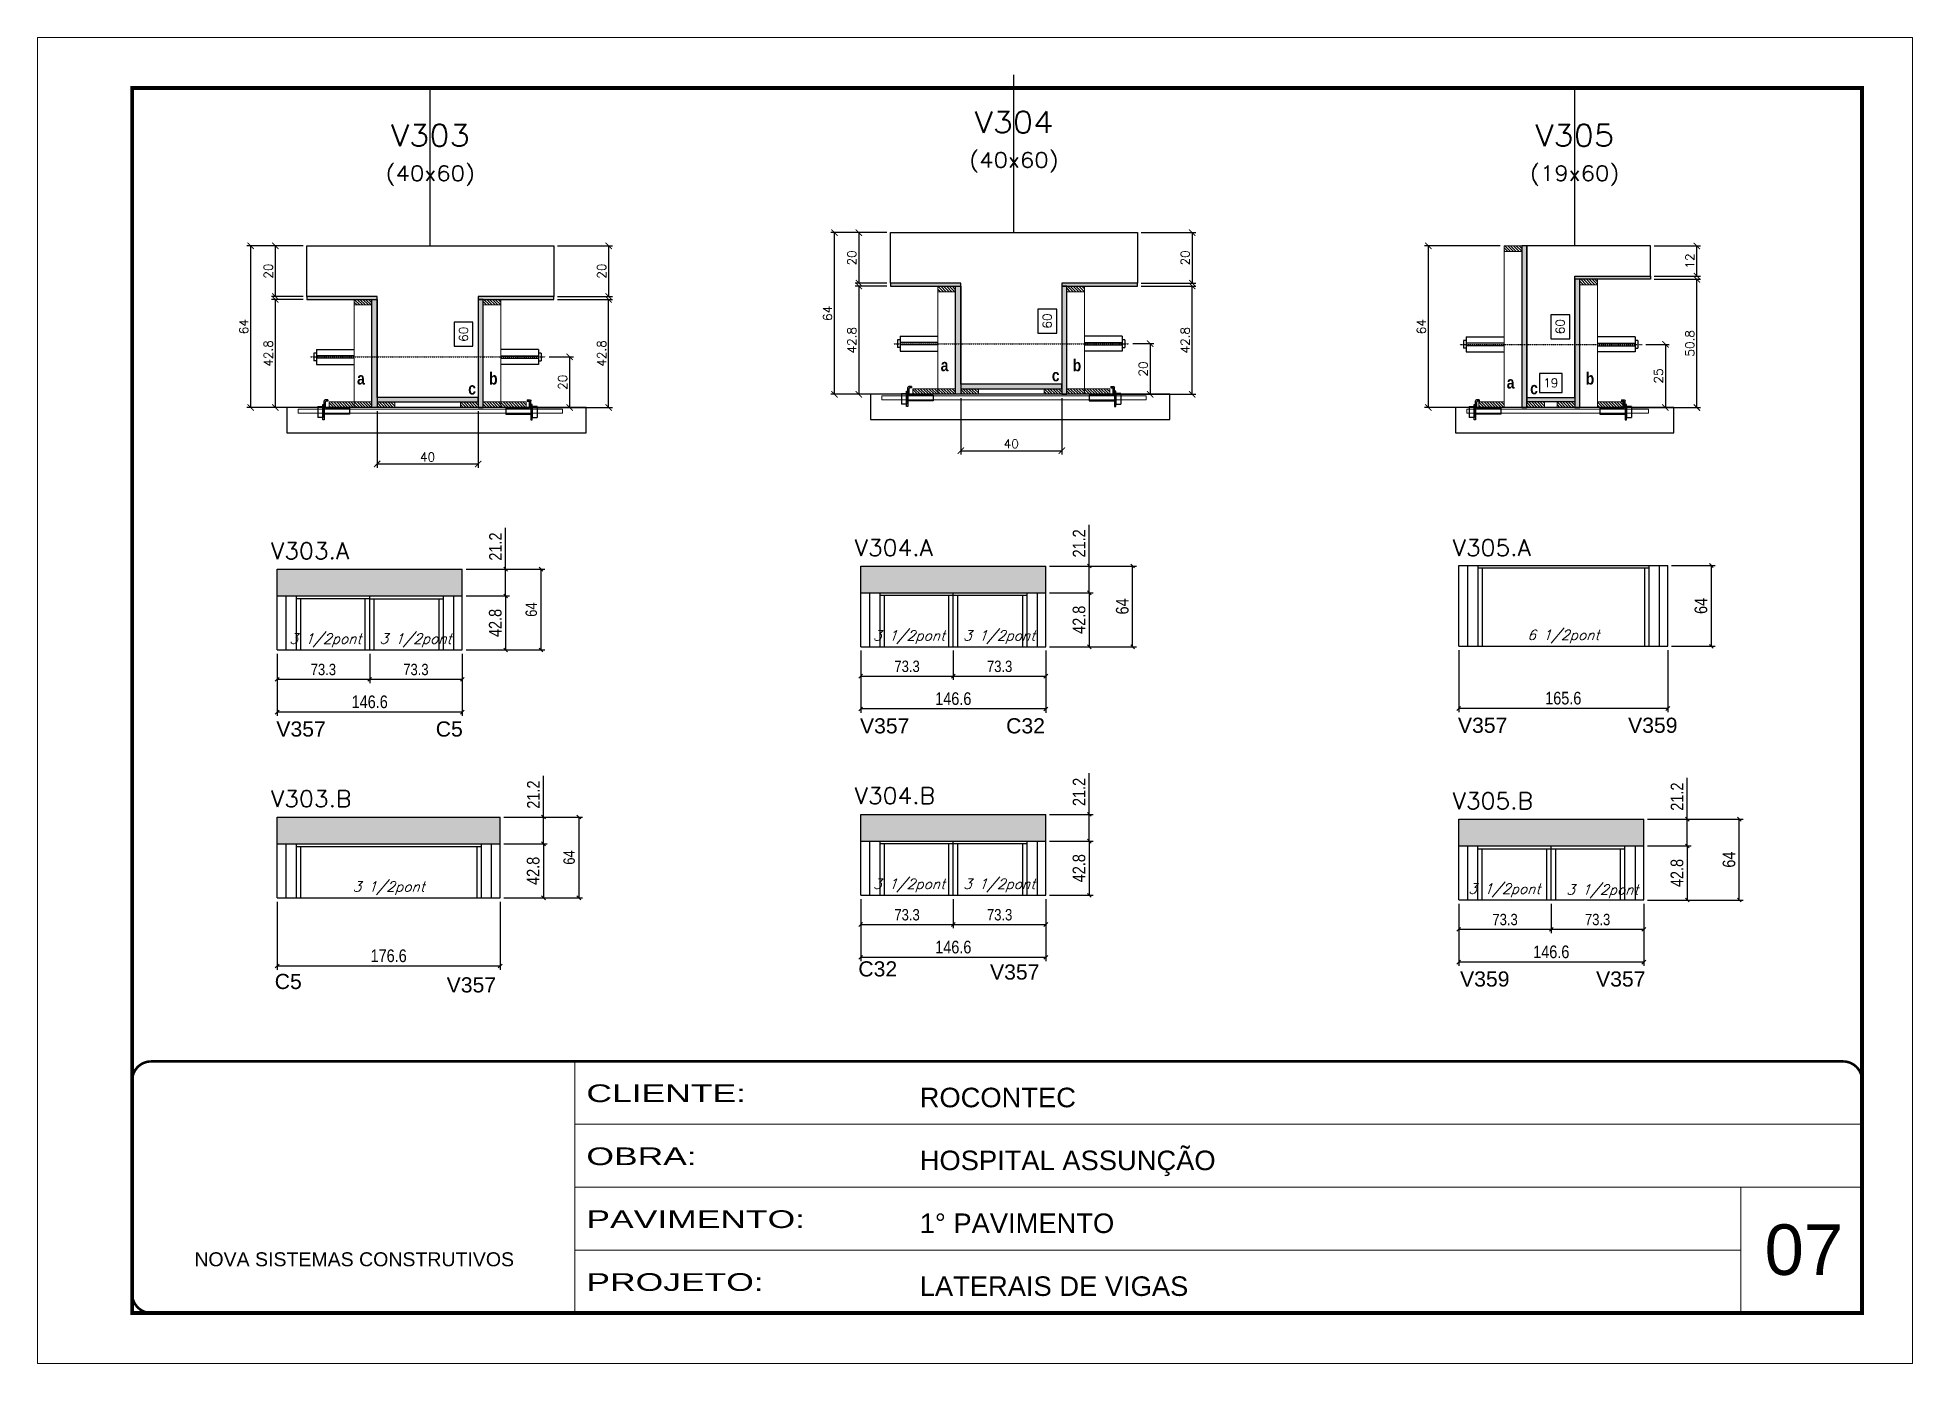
# Model space of a CAD drawing. Extents: x 137137 to 143418, y 10464 to 34486.
# Drawn here: x 140321 to 141806, y 32287 to 33337 of the extents above; entities that cross this region are included whole.
import ezdxf
from ezdxf.enums import TextEntityAlignment as Align

# ---------------------------------------------------------------- set-up
doc = ezdxf.new("R2010")
doc.units = 0
for name, pattern in [('CONTINUO', [0]), ('DASHED', [0.75, 0.5, -0.25]), ('HIDDEN', [0.375, 0.25, -0.125])]:
    doc.linetypes.add(name, pattern=pattern)
for name, color, linetype in [('5', 5, 'Continuous'), ('barrote', 251, 'Continuous'), ('COTA', 241, 'Continuous'), ('Cota Seção (2x)', 4, 'Continuous'), ('detalhes', 4, 'Continuous'), ('Painéis', 200, 'Continuous'), ('presilha', 1, 'Continuous'), ('SARR_2.2x7', 40, 'Continuous'), ('SARR_3.5x7', 81, 'Continuous'), ('TENSOR', 3, 'Continuous'), ('texto', 7, 'Continuous'), ('Texto de Titulo', 7, 'Continuous'), ('Texto Qtd Sarr', 242, 'Continuous')]:
    doc.layers.add(name, color=color, linetype=linetype)
for name, color, linetype, lineweight in [('CARIMBO', 255, 'Continuous', 9), ('CONCRETO', 251, 'Continuous', 25), ('Escoras', 2, 'Continuous', 25), ('Folhas', 255, 'Continuous', 9), ('Hachura', 251, 'Continuous', 9), ('Madeira', 126, 'Continuous', 18), ('SARRAFO DE PRESSAO', 251, 'DASHED', 9), ('SCO-___-LAJ', 2, 'Continuous', 0), ('Texto Seção', 7, 'Continuous', 15)]:
    doc.layers.add(name, color=color, linetype=linetype, lineweight=lineweight)
doc.styles.add('ARIAL', font='arial.ttf')
doc.styles.add('COTA TECNICA', font='techl___.ttf', dxfattribs={"height": 10})
doc.styles.add('COTA TECNICA-50', font='techl___.ttf', dxfattribs={"height": 9})
doc.styles.add('REGUA-120', font='ROMANS.shx', dxfattribs={"height": 15})
doc.styles.add('Romans', font='romans.shx')
doc.styles.get("Standard").update_dxf_attribs({"font": 'arial.ttf'})
doc.styles.add('TECNICA', font='techb___.ttf', dxfattribs={"height": 10})
doc.styles.add('Tecnologia', font='')
doc.styles.get('Tecnologia').set_extended_font_data('Forgotten Futurist')
doc.dimstyles.new('COTA PAINEL-50', dxfattribs={"dimtxt": 9, "dimasz": 3, "dimexe": 3, "dimexo": 3, "dimgap": 3, "dimtad": 1, "dimdec": 1, "dimzin": 12, "dimdsep": 46, "dimtxsty": 'COTA TECNICA-50', "dimblk1": 'OBLIQUE', "dimblk2": 'OBLIQUE', "dimsah": 1, "dimcen": 0.9, "dimclrd": 4, "dimclre": 4, "dimclrt": 240, "dimadec": 1, "dimazin": 3, "dimtfac": 1, "dimtdec": 1, "dimtmove": 0, "dimatfit": 3, "dimfxl": 1, "dimtolj": 1, "dimtzin": 12, "dimarcsym": 0})
doc.dimstyles.new('Cota Seção (2x)', dxfattribs={"dimtxt": 7, "dimasz": 5, "dimexe": 3, "dimexo": 3, "dimgap": 2, "dimtad": 3, "dimdec": 1, "dimlfac": 0.5, "dimzin": 12, "dimdsep": 46, "dimtxsty": 'Romans', "dimblk": 'ARCHTICK', "dimcen": 0, "dimclrd": 4, "dimclre": 4, "dimclrt": 1, "dimadec": 1, "dimazin": 3, "dimtfac": 1, "dimtdec": 1, "dimtmove": 0, "dimatfit": 3, "dimldrblk": 'OBLIQUE', "dimfxl": 1, "dimtolj": 1, "dimtzin": 12, "dimarcsym": 0})
doc.dimstyles.new('Cota Seção interna', dxfattribs={"dimtxt": 7, "dimasz": 6, "dimexe": 0.18, "dimexo": 2, "dimgap": -4, "dimtad": 3, "dimdec": 1, "dimlfac": 0.5, "dimzin": 12, "dimdsep": 46, "dimtxsty": 'Romans', "dimblk": 'ARCHTICK', "dimcen": 0.09, "dimse1": 1, "dimse2": 1, "dimsd1": 1, "dimsd2": 1, "dimclrd": 180, "dimclre": 5, "dimclrt": 1, "dimadec": 0, "dimazin": 3, "dimtfac": 1, "dimtdec": 1, "dimtofl": 0, "dimtmove": 0, "dimatfit": 3, "dimldrblk": 'ARCHTICK', "dimfxl": 1, "dimtolj": 1, "dimtzin": 0, "dimarcsym": 0})
doc.dimstyles.new('PAINEL', dxfattribs={"dimtxt": 10, "dimasz": 3, "dimexe": 3, "dimexo": 3, "dimgap": 3, "dimtad": 1, "dimdec": 1, "dimzin": 12, "dimdsep": 46, "dimtxsty": 'COTA TECNICA', "dimblk1": 'OBLIQUE', "dimblk2": 'OBLIQUE', "dimsah": 1, "dimcen": 0.9, "dimclrd": 4, "dimclre": 4, "dimclrt": 240, "dimadec": 1, "dimazin": 3, "dimtfac": 1, "dimtdec": 1, "dimtmove": 0, "dimatfit": 3, "dimfxl": 1, "dimtolj": 1, "dimtzin": 12, "dimarcsym": 0})
pattern_1 = [(315, (163546.3325, 24814.5573), (1.12253202, 1.12253202), [])]
pattern_2 = [(315, (163588.3325, 24814.5573), (1.12253202, 1.12253202), [])]
pattern_3 = [(315, (164050.5707, 24825.061), (1.12253202, 1.12253202), [])]

msp = doc.modelspace()

# ---------------------------------------------------------------- texts
at = {"layer": '5', "linetype": 'Continuous'}
for s, p in [('V357', (140509.95, 32783.64)), ('C5', (140636.2, 32783.64)), ('V357', (140972.19, 32786.15)), ('C32', (141087.93, 32786.15)), ('V357', (141445.78, 32786.59)), ('V359', (141580.53, 32786.59)), ('C5', (140508.67, 32583.72)), ('C32', (140970.9, 32593.68)), ('V357', (141075.18, 32591.2)), ('V359', (141447.47, 32585.68)), ('V357', (141555.18, 32585.68)), ('V357', (140644.85, 32581.02))]:
    msp.add_text(s, height=12, rotation=0.00004, dxfattribs=at).set_placement(p)
at = {"layer": 'CARIMBO', "style": 'ARIAL'}
msp.add_text('07', height=40, dxfattribs=at).set_placement((141688.65, 32357.34))
at = {"layer": 'detalhes', "style": 'TECNICA'}
for s, p in [('b', (140678.43, 33062.39)), ('a', (141036.12, 33072.91)), ('c', (141124.15, 33064.94)), ('b', (141140.66, 33072.89)), ('b', (141546.98, 33062.39)), ('a', (140573.88, 33062.4)), ('c', (140661.92, 33054.44)), ('a', (141484.43, 33059.23)), ('c', (141502.98, 33054.7))]:
    msp.add_text(s, height=9.6, dxfattribs=at).set_placement(p)
at = {"layer": 'texto', "color": 2, "char_height": 8, "attachment_point": 5, "style": 'Romans'}
for s, insert in [('{\\Q19;\\C256;3 1/2pont}', (140548.78, 32859.86)), ('{\\Q19;\\C256;3 1/2pont}', (140620.14, 32859.86)), ('{\\Q19;\\C256;3 1/2pont}', (141011.02, 32862.37)), ('{\\Q19;\\C256;3 1/2pont}', (141082.38, 32862.37)), ('{\\Q19;\\C256;6 1/2pont}', (141529.22, 32862.81)), ('{\\Q19;\\C256;3 1/2pont}', (140598.89, 32663.54)), ('{\\Q19;\\C256;3 1/2pont}', (141011.02, 32665.64)), ('{\\Q19;\\C256;3 1/2pont}', (141082.38, 32665.64)), ('{\\Q19;\\C256;3 1/2pont}', (141482.54, 32661.83)), ('{\\Q19;\\C256;3 1/2pont}', (141560.15, 32661.13))]:
    msp.add_mtext(s, dxfattribs=dict(at, insert=insert))
at = {"layer": 'Texto Seção', "style": 'REGUA-120', "width": 1.05}
for s, p in [('V304.A', (140967.97, 32926.72)), ('V305.A', (141441.56, 32926.72)), ('V303.A', (140505.73, 32924.22)), ('V303.B', (140505.73, 32727.9)), ('V304.B', (140967.97, 32730.4)), ('V305.B', (141441.56, 32726.26))]:
    msp.add_text(s, height=13, dxfattribs=at).set_placement(p)

# ---------------------------------------------------------------- blocks, each defined once
blk = doc.blocks.new('9999999999')
at = {"color": 30, "linetype": 'CONTINUO'}
for p, q in [((98564.6, 34230.2), (98564.6, 34429.4)), ((98564.6, 34379.6), (99584, 34379.6)), ((98564.6, 34329.8), (99488, 34329.8)), ((99584, 34329.8), (99488, 34329.8)), ((99488, 34329.8), (99488, 34230.2)), ((98564.6, 34280), (99488, 34280))]:
    blk.add_line(p, q, dxfattribs=at)
at = {"color": 30, "linetype": 'CONTINUO', "const_width": 2}
blk.add_lwpolyline([(99584, 34230.2), (99584, 34414.4, 0.414214), (99569, 34429.4), (98229, 34429.4, 0.414214), (98214, 34414.4), (98214, 34245.2, 0.414214), (98229, 34230.2), (99584, 34230.2)], format="xyb", dxfattribs=at)
at = {"layer": 'Folhas'}
blk.add_lwpolyline([(98139, 34190.2), (99624, 34190.2), (99624, 35240.2), (98139, 35240.2)], close=True, dxfattribs=at)
at = {"layer": 'Folhas', "color": 30, "const_width": 3}
blk.add_lwpolyline([(98214, 34230.2), (99584, 34230.2), (99584, 35200.2), (98214, 35200.2)], close=True, dxfattribs=at)
at = {"color": 7, "linetype": 'Continuous', "ltscale": 5, "style": 'ARIAL'}
for s, height, p in [('ROCONTEC', 15.48, (98837.7, 34393.1)), ('HOSPITAL ASSUNÇÃO', 15.483, (98837.7, 34343.3)), ('1° PAVIMENTO', 15.483, (98837.7, 34293.5)), ('NOVA SISTEMAS CONSTRUTIVOS', 11.059, (98263.2, 34267.2)), ('LATERAIS DE VIGAS', 15.483, (98837.7, 34243.7))]:
    blk.add_text(s, height=height, dxfattribs=at).set_placement(p)
at = {"layer": 'Folhas', "color": 7, "style": 'Tecnologia', "width": 1.5}
for s, p in [('CLIENTE:', (98573.7, 34397.2)), ('OBRA:', (98573.7, 34347.3)), ('PAVIMENTO:', (98573.7, 34297.5)), ('PROJETO:', (98573.7, 34247.7))]:
    blk.add_text(s, height=14, dxfattribs=at).set_placement(p)
blk = doc.blocks.new('titulo1')
at = {"layer": 'Defpoints', "color": 252, "linetype": 'HIDDEN', "ltscale": 2}
blk.add_line((0, 0), (0, 125), dxfattribs=at)
at = {"layer": 'Defpoints', "style": 'Romans', "oblique": 15}
blk.add_attdef('FOLHA', text='', height=10, dxfattribs=at).set_placement((0, 15.6), align=Align.MIDDLE_CENTER)
at = {"layer": 'Texto Qtd Sarr', "color": 3, "style": 'Romans', "oblique": 15}
for tag, height, p in [('TITULO', 17, (0, 71.4)), ('SEÇÃO', 12, (0, 41.5))]:
    blk.add_attdef(tag, text='', height=height, dxfattribs=at).set_placement(p, align=Align.MIDDLE_CENTER)
blk = doc.blocks.new('_ArchTick')
at = {"color": 0, "linetype": 'ByBlock', "const_width": 0.15}
blk.add_lwpolyline([(-0.5, -0.5), (0.5, 0.5)], dxfattribs=at)
blk = doc.blocks.new('*D187')
at = {"layer": 'COTA', "color": 4, "lineweight": -2, "transparency": 16777216}
for p, q in [((140732.7, 33172.2), (140776.1, 33172.2)), ((140773.1, 33172.2), (140773.1, 33132.2)), ((140732.7, 33132.2), (140776.1, 33132.2))]:
    blk.add_line(p, q, dxfattribs=at)
at = {"layer": 'Defpoints', "color": 0, "transparency": 16777216}
for p in [(140729.7, 33172.2), (140729.7, 33132.2), (140773.1, 33132.2)]:
    blk.add_point(p, dxfattribs=at)
at = {"layer": 'COTA', "color": 4, "lineweight": -2, "transparency": 16777216, "xscale": 5, "yscale": 5, "zscale": 5}
for p, rotation in [((140773.1, 33172.2), 90), ((140773.1, 33132.2), 270)]:
    blk.add_blockref('_ArchTick', p, dxfattribs=dict(at, rotation=rotation))
at = {"layer": 'COTA', "color": 1, "transparency": 16777216, "insert": (140767.6, 33152.2), "char_height": 7, "attachment_point": 5, "rotation": 90, "style": 'Romans'}
blk.add_mtext('\\A1;20', dxfattribs=at)
blk = doc.blocks.new('_Oblique')
at = {"color": 0, "linetype": 'ByBlock', "lineweight": -2}
blk.add_line((-0.5, -0.5), (0.5, 0.5), dxfattribs=at)
blk = doc.blocks.new('*D188')
at = {"layer": 'COTA', "color": 4, "lineweight": -2, "transparency": 16777216}
for p, q in [((140531.1, 33172.2), (140486.7, 33172.2)), ((140489.7, 33044.2), (140489.7, 33172.2)), ((140553.1, 33044.2), (140486.7, 33044.2))]:
    blk.add_line(p, q, dxfattribs=at)
at = {"layer": 'Defpoints', "color": 0, "transparency": 16777216}
for p in [(140489.7, 33172.2), (140534.1, 33172.2), (140556.1, 33044.2)]:
    blk.add_point(p, dxfattribs=at)
at = {"layer": 'COTA', "color": 4, "lineweight": -2, "transparency": 16777216, "xscale": 5, "yscale": 5, "zscale": 5}
for p, rotation in [((140489.7, 33172.2), 90), ((140489.7, 33044.2), 270)]:
    blk.add_blockref('_ArchTick', p, dxfattribs=dict(at, rotation=rotation))
at = {"layer": 'COTA', "color": 1, "transparency": 16777216, "insert": (140484.2, 33108.2), "char_height": 7, "attachment_point": 5, "rotation": 90, "style": 'Romans'}
blk.add_mtext('\\A1;64', dxfattribs=at)
blk = doc.blocks.new('*D189')
at = {"layer": 'COTA', "color": 4, "lineweight": -2, "transparency": 16777216}
for p, q in [((140732.7, 33129.8), (140776.1, 33129.8)), ((140773.1, 33044.2), (140773.1, 33129.8)), ((140706.3, 33044.2), (140776.1, 33044.2))]:
    blk.add_line(p, q, dxfattribs=at)
at = {"layer": 'Defpoints', "color": 0, "transparency": 16777216}
for p in [(140729.7, 33129.8), (140773.1, 33129.8), (140703.3, 33044.2)]:
    blk.add_point(p, dxfattribs=at)
at = {"layer": 'COTA', "color": 4, "lineweight": -2, "transparency": 16777216, "xscale": 5, "yscale": 5, "zscale": 5}
for p, rotation in [((140773.1, 33129.8), 90), ((140773.1, 33044.2), 270)]:
    blk.add_blockref('_ArchTick', p, dxfattribs=dict(at, rotation=rotation))
at = {"layer": 'COTA', "color": 1, "transparency": 16777216, "insert": (140767.6, 33087), "char_height": 7, "attachment_point": 5, "rotation": 90, "style": 'Romans'}
blk.add_mtext('\\A1;42.8', dxfattribs=at)
blk = doc.blocks.new('*D190')
at = {"layer": 'Cota Seção (2x)', "color": 180, "lineweight": -2, "transparency": 16777216}
for p, q in [((140665.7, 33111.7), (140650.7, 33111.7)), ((140650.7, 33111.7), (140650.7, 33092.7)), ((140665.7, 33092.7), (140665.7, 33111.7)), ((140650.7, 33092.7), (140665.7, 33092.7))]:
    blk.add_line(p, q, dxfattribs=at)
at = {"layer": 'Defpoints', "color": 0, "transparency": 16777216}
for p in [(140669.7, 33172.2), (140669.7, 33172.2), (140669.7, 33052.2)]:
    blk.add_point(p, dxfattribs=at)
at = {"layer": 'Cota Seção (2x)', "color": 1, "transparency": 16777216, "insert": (140658.2, 33102.2), "char_height": 7, "attachment_point": 5, "rotation": 90, "style": 'Romans'}
blk.add_mtext('\\A1;60', dxfattribs=at)
blk = doc.blocks.new('*D191')
at = {"layer": 'COTA', "color": 4, "lineweight": -2, "transparency": 16777216}
for p, q in [((140531.1, 33172.2), (140506.1, 33172.2)), ((140509.1, 33172.2), (140509.1, 33132.2)), ((140531.1, 33132.2), (140506.1, 33132.2))]:
    blk.add_line(p, q, dxfattribs=at)
at = {"layer": 'Defpoints', "color": 0, "transparency": 16777216}
for p in [(140534.1, 33172.2), (140509.1, 33132.2), (140534.1, 33132.2)]:
    blk.add_point(p, dxfattribs=at)
at = {"layer": 'COTA', "color": 4, "lineweight": -2, "transparency": 16777216, "xscale": 5, "yscale": 5, "zscale": 5}
for p, rotation in [((140509.1, 33172.2), 90), ((140509.1, 33132.2), 270)]:
    blk.add_blockref('_ArchTick', p, dxfattribs=dict(at, rotation=rotation))
at = {"layer": 'COTA', "color": 1, "transparency": 16777216, "insert": (140503.6, 33152.2), "char_height": 7, "attachment_point": 5, "rotation": 90, "style": 'Romans'}
blk.add_mtext('\\A1;20', dxfattribs=at)
blk = doc.blocks.new('*D192')
at = {"layer": 'COTA', "color": 4, "lineweight": -2, "transparency": 16777216}
for p, q in [((140531.1, 33129.8), (140506.1, 33129.8)), ((140509.1, 33129.8), (140509.1, 33044.2)), ((140553.1, 33044.2), (140506.1, 33044.2))]:
    blk.add_line(p, q, dxfattribs=at)
at = {"layer": 'Defpoints', "color": 0, "transparency": 16777216}
for p in [(140534.1, 33129.8), (140509.1, 33044.2), (140556.1, 33044.2)]:
    blk.add_point(p, dxfattribs=at)
at = {"layer": 'COTA', "color": 4, "lineweight": -2, "transparency": 16777216, "xscale": 5, "yscale": 5, "zscale": 5}
for p, rotation in [((140509.1, 33129.8), 90), ((140509.1, 33044.2), 270)]:
    blk.add_blockref('_ArchTick', p, dxfattribs=dict(at, rotation=rotation))
at = {"layer": 'COTA', "color": 1, "transparency": 16777216, "insert": (140503.6, 33087), "char_height": 7, "attachment_point": 5, "rotation": 90, "style": 'Romans'}
blk.add_mtext('\\A1;42.8', dxfattribs=at)
blk = doc.blocks.new('PRESILHA METÁLICA 1')
at = {"layer": 'presilha'}
for p, q in [((0, 13), (6, 13)), ((0, 13), (0, 0)), ((6, 0), (0, 0)), ((6, 15.5), (7.5, 15.5)), ((6, -2.5), (6, 15.5)), ((6, 13), (6, 0)), ((7.5, 10.6), (7.5, 19.9)), ((7.5, 15.5), (7.5, -2.5)), ((37.5, 4.1), (7.5, 4.1)), ((12, 21), (8.6, 21)), ((9, 11.6), (9, 18.9)), ((12, 19.5), (9.6, 19.5)), ((37.5, 11), (9.6, 11)), ((12, 21), (12, 19.5)), ((37.5, 11), (37.5, 4.1)), ((7.5, -2.5), (6, -2.5))]:
    blk.add_line(p, q, dxfattribs=at)
for centre, radius, start, end in [((8.6, 19.9), 1.14, 90, 180), ((9.6, 18.9), 0.57, 90, 180), ((9.6, 11.6), 0.57, 180, 270)]:
    blk.add_arc(centre, radius, start, end, dxfattribs=at)
blk = doc.blocks.new('*D193')
at = {"layer": 'COTA', "color": 4, "lineweight": -2, "transparency": 16777216}
for p, q in [((140589.7, 33041.2), (140589.7, 32996.5)), ((140669.7, 33041.2), (140669.7, 32996.5)), ((140589.7, 32999.5), (140669.7, 32999.5))]:
    blk.add_line(p, q, dxfattribs=at)
at = {"layer": 'Defpoints', "color": 0, "transparency": 16777216}
for p in [(140589.7, 33044.2), (140669.7, 33044.2), (140669.7, 32999.5)]:
    blk.add_point(p, dxfattribs=at)
at = {"layer": 'COTA', "color": 4, "lineweight": -2, "transparency": 16777216, "xscale": 5, "yscale": 5, "zscale": 5, "rotation": 180}
blk.add_blockref('_ArchTick', (140589.7, 32999.5), dxfattribs=at)
at = {"layer": 'COTA', "color": 4, "lineweight": -2, "transparency": 16777216, "xscale": 5, "yscale": 5, "zscale": 5}
blk.add_blockref('_ArchTick', (140669.7, 32999.5), dxfattribs=at)
at = {"layer": 'COTA', "color": 1, "transparency": 16777216, "insert": (140629.7, 33005), "char_height": 7, "attachment_point": 5, "style": 'Romans'}
blk.add_mtext('\\A1;40', dxfattribs=at)
blk = doc.blocks.new('*D292')
at = {"layer": 'COTA', "color": 4, "linetype": 'ByBlock', "lineweight": -2, "transparency": 16777216}
for p, q in [((140510.6, 32849.2), (140510.6, 32800)), ((140657.2, 32849.2), (140657.2, 32800)), ((140657.2, 32803), (140510.6, 32803))]:
    blk.add_line(p, q, dxfattribs=at)
at = {"layer": 'Defpoints', "color": 0, "linetype": 'ByBlock', "transparency": 16777216}
for p in [(140510.6, 32852.2), (140657.2, 32852.2), (140510.6, 32803)]:
    blk.add_point(p, dxfattribs=at)
at = {"layer": 'COTA', "color": 4, "linetype": 'ByBlock', "lineweight": -2, "transparency": 16777216, "xscale": 3, "yscale": 3, "zscale": 3, "rotation": 180}
blk.add_blockref('_Oblique', (140510.6, 32803), dxfattribs=at)
at = {"layer": 'COTA', "color": 4, "linetype": 'ByBlock', "lineweight": -2, "transparency": 16777216, "xscale": 3, "yscale": 3, "zscale": 3}
blk.add_blockref('_Oblique', (140657.2, 32803), dxfattribs=at)
at = {"layer": 'COTA', "color": 240, "linetype": 'ByBlock', "transparency": 16777216, "insert": (140583.9, 32811.1), "char_height": 10, "attachment_point": 5, "style": 'COTA TECNICA'}
blk.add_mtext('\\A1;146.6', dxfattribs=at)
blk = doc.blocks.new('*D194')
at = {"layer": 'COTA', "color": 4, "linetype": 'ByBlock', "lineweight": -2, "transparency": 16777216}
for p, q in [((140660.2, 32895), (140694.5, 32895)), ((140691.5, 32895), (140691.5, 32852.2)), ((140660.2, 32852.2), (140694.5, 32852.2))]:
    blk.add_line(p, q, dxfattribs=at)
at = {"layer": 'Defpoints', "color": 0, "linetype": 'ByBlock', "transparency": 16777216}
for p in [(140657.2, 32895), (140657.2, 32852.2), (140691.5, 32852.2)]:
    blk.add_point(p, dxfattribs=at)
at = {"layer": 'COTA', "color": 4, "linetype": 'ByBlock', "lineweight": -2, "transparency": 16777216, "xscale": 3, "yscale": 3, "zscale": 3}
for p, rotation in [((140691.5, 32895), 90), ((140691.5, 32852.2), 270)]:
    blk.add_blockref('_Oblique', p, dxfattribs=dict(at, rotation=rotation))
at = {"layer": 'COTA', "color": 240, "linetype": 'ByBlock', "transparency": 16777216, "insert": (140683.4, 32873.6), "char_height": 10, "attachment_point": 5, "rotation": 90, "style": 'COTA TECNICA'}
blk.add_mtext('\\A1;42.8', dxfattribs=at)
blk = doc.blocks.new('*D293')
at = {"layer": 'COTA', "color": 4, "linetype": 'ByBlock', "lineweight": -2, "transparency": 16777216}
for p, q in [((140691.5, 32916.2), (140691.5, 32948.9)), ((140660.2, 32916.2), (140694.5, 32916.2)), ((140691.5, 32895), (140691.5, 32916.2)), ((140660.2, 32895), (140694.5, 32895))]:
    blk.add_line(p, q, dxfattribs=at)
at = {"layer": 'Defpoints', "color": 0, "linetype": 'ByBlock', "transparency": 16777216}
for p in [(140657.2, 32916.2), (140691.5, 32916.2), (140657.2, 32895)]:
    blk.add_point(p, dxfattribs=at)
at = {"layer": 'COTA', "color": 4, "linetype": 'ByBlock', "lineweight": -2, "transparency": 16777216, "xscale": 3, "yscale": 3, "zscale": 3}
for p, rotation in [((140691.5, 32916.2), 90), ((140691.5, 32895), 270)]:
    blk.add_blockref('_Oblique', p, dxfattribs=dict(at, rotation=rotation))
at = {"layer": 'COTA', "color": 240, "linetype": 'ByBlock', "transparency": 16777216, "insert": (140683.5, 32934.1), "char_height": 10, "attachment_point": 5, "rotation": 90, "style": 'COTA TECNICA'}
blk.add_mtext('\\A1;21.2', dxfattribs=at)
blk = doc.blocks.new('*D195')
at = {"layer": 'Defpoints', "color": 0, "linetype": 'ByBlock', "transparency": 16777216}
for p in [(140657.2, 32916.2), (140657.2, 32852.2), (140719.5, 32852.2)]:
    blk.add_point(p, dxfattribs=at)
at = {"layer": 'Escoras', "color": 4, "linetype": 'ByBlock', "lineweight": -2, "transparency": 16777216}
for p, q in [((140660.2, 32916.2), (140722.5, 32916.2)), ((140719.5, 32916.2), (140719.5, 32852.2)), ((140660.2, 32852.2), (140722.5, 32852.2))]:
    blk.add_line(p, q, dxfattribs=at)
at = {"layer": 'Escoras', "color": 4, "linetype": 'ByBlock', "lineweight": -2, "transparency": 16777216, "xscale": 3, "yscale": 3, "zscale": 3}
for p, rotation in [((140719.5, 32916.2), 90), ((140719.5, 32852.2), 270)]:
    blk.add_blockref('_Oblique', p, dxfattribs=dict(at, rotation=rotation))
at = {"layer": 'Escoras', "color": 240, "linetype": 'ByBlock', "transparency": 16777216, "insert": (140711.9, 32884.2), "char_height": 9, "attachment_point": 5, "rotation": 90, "style": 'COTA TECNICA-50'}
blk.add_mtext('\\A1;64', dxfattribs=at)
blk = doc.blocks.new('*D294')
at = {"layer": 'Defpoints', "color": 0, "linetype": 'ByBlock', "transparency": 16777216}
for p in [(140510.6, 32852.2), (140583.9, 32852.2), (140583.9, 32829)]:
    blk.add_point(p, dxfattribs=at)
at = {"layer": 'Escoras', "color": 4, "linetype": 'ByBlock', "lineweight": -2, "transparency": 16777216}
for p, q in [((140510.6, 32849.2), (140510.6, 32826)), ((140583.9, 32849.2), (140583.9, 32826)), ((140510.6, 32829), (140583.9, 32829))]:
    blk.add_line(p, q, dxfattribs=at)
at = {"layer": 'Escoras', "color": 4, "linetype": 'ByBlock', "lineweight": -2, "transparency": 16777216, "xscale": 3, "yscale": 3, "zscale": 3, "rotation": 180}
blk.add_blockref('_Oblique', (140510.6, 32829), dxfattribs=at)
at = {"layer": 'Escoras', "color": 4, "linetype": 'ByBlock', "lineweight": -2, "transparency": 16777216, "xscale": 3, "yscale": 3, "zscale": 3}
blk.add_blockref('_Oblique', (140583.9, 32829), dxfattribs=at)
at = {"layer": 'Escoras', "color": 240, "linetype": 'ByBlock', "transparency": 16777216, "insert": (140547.2, 32836.7), "char_height": 9, "attachment_point": 5, "style": 'COTA TECNICA-50'}
blk.add_mtext('\\A1;73.3', dxfattribs=at)
blk = doc.blocks.new('*D196')
at = {"layer": 'Defpoints', "color": 0, "linetype": 'ByBlock', "transparency": 16777216}
for p in [(140583.9, 32852.2), (140657.2, 32852.2), (140657.2, 32829)]:
    blk.add_point(p, dxfattribs=at)
at = {"layer": 'Escoras', "color": 4, "linetype": 'ByBlock', "lineweight": -2, "transparency": 16777216}
for p, q in [((140583.9, 32849.2), (140583.9, 32826)), ((140657.2, 32849.2), (140657.2, 32826)), ((140583.9, 32829), (140657.2, 32829))]:
    blk.add_line(p, q, dxfattribs=at)
at = {"layer": 'Escoras', "color": 4, "linetype": 'ByBlock', "lineweight": -2, "transparency": 16777216, "xscale": 3, "yscale": 3, "zscale": 3, "rotation": 180}
blk.add_blockref('_Oblique', (140583.9, 32829), dxfattribs=at)
at = {"layer": 'Escoras', "color": 4, "linetype": 'ByBlock', "lineweight": -2, "transparency": 16777216, "xscale": 3, "yscale": 3, "zscale": 3}
blk.add_blockref('_Oblique', (140657.2, 32829), dxfattribs=at)
at = {"layer": 'Escoras', "color": 240, "linetype": 'ByBlock', "transparency": 16777216, "insert": (140620.5, 32836.7), "char_height": 9, "attachment_point": 5, "style": 'COTA TECNICA-50'}
blk.add_mtext('\\A1;73.3', dxfattribs=at)
blk = doc.blocks.new('*D295')
at = {"layer": 'COTA', "color": 4, "linetype": 'ByBlock', "lineweight": -2, "transparency": 16777216}
for p, q in [((140510.6, 32652.9), (140510.6, 32598.9)), ((140687.2, 32652.9), (140687.2, 32598.9)), ((140687.2, 32601.9), (140510.6, 32601.9))]:
    blk.add_line(p, q, dxfattribs=at)
at = {"layer": 'Defpoints', "color": 0, "linetype": 'ByBlock', "transparency": 16777216}
for p in [(140510.6, 32655.9), (140687.2, 32655.9), (140510.6, 32601.9)]:
    blk.add_point(p, dxfattribs=at)
at = {"layer": 'COTA', "color": 4, "linetype": 'ByBlock', "lineweight": -2, "transparency": 16777216, "xscale": 3, "yscale": 3, "zscale": 3, "rotation": 180}
blk.add_blockref('_Oblique', (140510.6, 32601.9), dxfattribs=at)
at = {"layer": 'COTA', "color": 4, "linetype": 'ByBlock', "lineweight": -2, "transparency": 16777216, "xscale": 3, "yscale": 3, "zscale": 3}
blk.add_blockref('_Oblique', (140687.2, 32601.9), dxfattribs=at)
at = {"layer": 'COTA', "color": 240, "linetype": 'ByBlock', "transparency": 16777216, "insert": (140598.9, 32610), "char_height": 10, "attachment_point": 5, "style": 'COTA TECNICA'}
blk.add_mtext('\\A1;176.6', dxfattribs=at)
blk = doc.blocks.new('*D197')
at = {"layer": 'COTA', "color": 4, "linetype": 'ByBlock', "lineweight": -2, "transparency": 16777216}
for p, q in [((140690.2, 32698.7), (140724.5, 32698.7)), ((140721.5, 32698.7), (140721.5, 32655.9)), ((140690.2, 32655.9), (140724.5, 32655.9))]:
    blk.add_line(p, q, dxfattribs=at)
at = {"layer": 'Defpoints', "color": 0, "linetype": 'ByBlock', "transparency": 16777216}
for p in [(140687.2, 32698.7), (140687.2, 32655.9), (140721.5, 32655.9)]:
    blk.add_point(p, dxfattribs=at)
at = {"layer": 'COTA', "color": 4, "linetype": 'ByBlock', "lineweight": -2, "transparency": 16777216, "xscale": 3, "yscale": 3, "zscale": 3}
for p, rotation in [((140721.5, 32698.7), 90), ((140721.5, 32655.9), 270)]:
    blk.add_blockref('_Oblique', p, dxfattribs=dict(at, rotation=rotation))
at = {"layer": 'COTA', "color": 240, "linetype": 'ByBlock', "transparency": 16777216, "insert": (140713.4, 32677.3), "char_height": 10, "attachment_point": 5, "rotation": 90, "style": 'COTA TECNICA'}
blk.add_mtext('\\A1;42.8', dxfattribs=at)
blk = doc.blocks.new('*D296')
at = {"layer": 'COTA', "color": 4, "linetype": 'ByBlock', "lineweight": -2, "transparency": 16777216}
for p, q in [((140721.5, 32719.9), (140721.5, 32752.6)), ((140690.2, 32719.9), (140724.5, 32719.9)), ((140721.5, 32698.7), (140721.5, 32719.9)), ((140690.2, 32698.7), (140724.5, 32698.7))]:
    blk.add_line(p, q, dxfattribs=at)
at = {"layer": 'Defpoints', "color": 0, "linetype": 'ByBlock', "transparency": 16777216}
for p in [(140687.2, 32719.9), (140721.5, 32719.9), (140687.2, 32698.7)]:
    blk.add_point(p, dxfattribs=at)
at = {"layer": 'COTA', "color": 4, "linetype": 'ByBlock', "lineweight": -2, "transparency": 16777216, "xscale": 3, "yscale": 3, "zscale": 3}
for p, rotation in [((140721.5, 32719.9), 90), ((140721.5, 32698.7), 270)]:
    blk.add_blockref('_Oblique', p, dxfattribs=dict(at, rotation=rotation))
at = {"layer": 'COTA', "color": 240, "linetype": 'ByBlock', "transparency": 16777216, "insert": (140713.5, 32737.7), "char_height": 10, "attachment_point": 5, "rotation": 90, "style": 'COTA TECNICA'}
blk.add_mtext('\\A1;21.2', dxfattribs=at)
blk = doc.blocks.new('*D198')
at = {"layer": 'Defpoints', "color": 0, "linetype": 'ByBlock', "transparency": 16777216}
for p in [(140687.2, 32719.9), (140687.2, 32655.9), (140749.5, 32655.9)]:
    blk.add_point(p, dxfattribs=at)
at = {"layer": 'Escoras', "color": 4, "linetype": 'ByBlock', "lineweight": -2, "transparency": 16777216}
for p, q in [((140690.2, 32719.9), (140752.5, 32719.9)), ((140749.5, 32719.9), (140749.5, 32655.9)), ((140690.2, 32655.9), (140752.5, 32655.9))]:
    blk.add_line(p, q, dxfattribs=at)
at = {"layer": 'Escoras', "color": 4, "linetype": 'ByBlock', "lineweight": -2, "transparency": 16777216, "xscale": 3, "yscale": 3, "zscale": 3}
for p, rotation in [((140749.5, 32719.9), 90), ((140749.5, 32655.9), 270)]:
    blk.add_blockref('_Oblique', p, dxfattribs=dict(at, rotation=rotation))
at = {"layer": 'Escoras', "color": 240, "linetype": 'ByBlock', "transparency": 16777216, "insert": (140741.9, 32687.9), "char_height": 9, "attachment_point": 5, "rotation": 90, "style": 'COTA TECNICA-50'}
blk.add_mtext('\\A1;64', dxfattribs=at)
blk = doc.blocks.new('*D200')
at = {"layer": 'COTA', "color": 4, "lineweight": -2, "transparency": 16777216}
for p, q in [((141195, 33182.7), (141238.3, 33182.7)), ((141235.3, 33182.7), (141235.3, 33142.7)), ((141195, 33142.7), (141238.3, 33142.7))]:
    blk.add_line(p, q, dxfattribs=at)
at = {"layer": 'Defpoints', "color": 0, "transparency": 16777216}
for p in [(141192, 33182.7), (141192, 33142.7), (141235.3, 33142.7)]:
    blk.add_point(p, dxfattribs=at)
at = {"layer": 'COTA', "color": 4, "lineweight": -2, "transparency": 16777216, "xscale": 5, "yscale": 5, "zscale": 5}
for p, rotation in [((141235.3, 33182.7), 90), ((141235.3, 33142.7), 270)]:
    blk.add_blockref('_ArchTick', p, dxfattribs=dict(at, rotation=rotation))
at = {"layer": 'COTA', "color": 1, "transparency": 16777216, "insert": (141229.8, 33162.7), "char_height": 7, "attachment_point": 5, "rotation": 90, "style": 'Romans'}
blk.add_mtext('\\A1;20', dxfattribs=at)
blk = doc.blocks.new('*D201')
at = {"layer": 'COTA', "color": 4, "lineweight": -2, "transparency": 16777216}
for p, q in [((140993.4, 33182.7), (140949, 33182.7)), ((140952, 33054.7), (140952, 33182.7)), ((141015.4, 33054.7), (140949, 33054.7))]:
    blk.add_line(p, q, dxfattribs=at)
at = {"layer": 'Defpoints', "color": 0, "transparency": 16777216}
for p in [(140952, 33182.7), (140996.4, 33182.7), (141018.4, 33054.7)]:
    blk.add_point(p, dxfattribs=at)
at = {"layer": 'COTA', "color": 4, "lineweight": -2, "transparency": 16777216, "xscale": 5, "yscale": 5, "zscale": 5}
for p, rotation in [((140952, 33182.7), 90), ((140952, 33054.7), 270)]:
    blk.add_blockref('_ArchTick', p, dxfattribs=dict(at, rotation=rotation))
at = {"layer": 'COTA', "color": 1, "transparency": 16777216, "insert": (140946.5, 33118.7), "char_height": 7, "attachment_point": 5, "rotation": 90, "style": 'Romans'}
blk.add_mtext('\\A1;64', dxfattribs=at)
blk = doc.blocks.new('*D202')
at = {"layer": 'COTA', "color": 4, "lineweight": -2, "transparency": 16777216}
for p, q in [((141195, 33140.3), (141238.3, 33140.3)), ((141235.3, 33054.7), (141235.3, 33140.3)), ((141168.6, 33054.7), (141238.3, 33054.7))]:
    blk.add_line(p, q, dxfattribs=at)
at = {"layer": 'Defpoints', "color": 0, "transparency": 16777216}
for p in [(141192, 33140.3), (141235.3, 33140.3), (141165.6, 33054.7)]:
    blk.add_point(p, dxfattribs=at)
at = {"layer": 'COTA', "color": 4, "lineweight": -2, "transparency": 16777216, "xscale": 5, "yscale": 5, "zscale": 5}
for p, rotation in [((141235.3, 33140.3), 90), ((141235.3, 33054.7), 270)]:
    blk.add_blockref('_ArchTick', p, dxfattribs=dict(at, rotation=rotation))
at = {"layer": 'COTA', "color": 1, "transparency": 16777216, "insert": (141229.8, 33097.5), "char_height": 7, "attachment_point": 5, "rotation": 90, "style": 'Romans'}
blk.add_mtext('\\A1;42.8', dxfattribs=at)
blk = doc.blocks.new('*D203')
at = {"layer": 'Cota Seção (2x)', "color": 180, "lineweight": -2, "transparency": 16777216}
for p, q in [((141128, 33122.2), (141113, 33122.2)), ((141113, 33122.2), (141113, 33103.2)), ((141128, 33103.2), (141128, 33122.2)), ((141113, 33103.2), (141128, 33103.2))]:
    blk.add_line(p, q, dxfattribs=at)
at = {"layer": 'Defpoints', "color": 0, "transparency": 16777216}
for p in [(141132, 33182.7), (141132, 33182.7), (141132, 33062.7)]:
    blk.add_point(p, dxfattribs=at)
at = {"layer": 'Cota Seção (2x)', "color": 1, "transparency": 16777216, "insert": (141120.5, 33112.7), "char_height": 7, "attachment_point": 5, "rotation": 90, "style": 'Romans'}
blk.add_mtext('\\A1;60', dxfattribs=at)
blk = doc.blocks.new('*D204')
at = {"layer": 'COTA', "color": 4, "lineweight": -2, "transparency": 16777216}
for p, q in [((140993.4, 33182.7), (140968.3, 33182.7)), ((140971.3, 33182.7), (140971.3, 33142.7)), ((140993.4, 33142.7), (140968.3, 33142.7))]:
    blk.add_line(p, q, dxfattribs=at)
at = {"layer": 'Defpoints', "color": 0, "transparency": 16777216}
for p in [(140996.4, 33182.7), (140971.3, 33142.7), (140996.4, 33142.7)]:
    blk.add_point(p, dxfattribs=at)
at = {"layer": 'COTA', "color": 4, "lineweight": -2, "transparency": 16777216, "xscale": 5, "yscale": 5, "zscale": 5}
for p, rotation in [((140971.3, 33182.7), 90), ((140971.3, 33142.7), 270)]:
    blk.add_blockref('_ArchTick', p, dxfattribs=dict(at, rotation=rotation))
at = {"layer": 'COTA', "color": 1, "transparency": 16777216, "insert": (140965.8, 33162.7), "char_height": 7, "attachment_point": 5, "rotation": 90, "style": 'Romans'}
blk.add_mtext('\\A1;20', dxfattribs=at)
blk = doc.blocks.new('*D205')
at = {"layer": 'COTA', "color": 4, "lineweight": -2, "transparency": 16777216}
for p, q in [((140993.4, 33140.3), (140968.3, 33140.3)), ((140971.3, 33140.3), (140971.3, 33054.7)), ((141015.4, 33054.7), (140968.3, 33054.7))]:
    blk.add_line(p, q, dxfattribs=at)
at = {"layer": 'Defpoints', "color": 0, "transparency": 16777216}
for p in [(140996.4, 33140.3), (140971.3, 33054.7), (141018.4, 33054.7)]:
    blk.add_point(p, dxfattribs=at)
at = {"layer": 'COTA', "color": 4, "lineweight": -2, "transparency": 16777216, "xscale": 5, "yscale": 5, "zscale": 5}
for p, rotation in [((140971.3, 33140.3), 90), ((140971.3, 33054.7), 270)]:
    blk.add_blockref('_ArchTick', p, dxfattribs=dict(at, rotation=rotation))
at = {"layer": 'COTA', "color": 1, "transparency": 16777216, "insert": (140965.8, 33097.5), "char_height": 7, "attachment_point": 5, "rotation": 90, "style": 'Romans'}
blk.add_mtext('\\A1;42.8', dxfattribs=at)
blk = doc.blocks.new('*D206')
at = {"layer": 'COTA', "color": 4, "lineweight": -2, "transparency": 16777216}
for p, q in [((141052, 33051.7), (141052, 33007)), ((141132, 33051.7), (141132, 33007)), ((141052, 33010), (141132, 33010))]:
    blk.add_line(p, q, dxfattribs=at)
at = {"layer": 'Defpoints', "color": 0, "transparency": 16777216}
for p in [(141052, 33054.7), (141132, 33054.7), (141132, 33010)]:
    blk.add_point(p, dxfattribs=at)
at = {"layer": 'COTA', "color": 4, "lineweight": -2, "transparency": 16777216, "xscale": 5, "yscale": 5, "zscale": 5, "rotation": 180}
blk.add_blockref('_ArchTick', (141052, 33010), dxfattribs=at)
at = {"layer": 'COTA', "color": 4, "lineweight": -2, "transparency": 16777216, "xscale": 5, "yscale": 5, "zscale": 5}
blk.add_blockref('_ArchTick', (141132, 33010), dxfattribs=at)
at = {"layer": 'COTA', "color": 1, "transparency": 16777216, "insert": (141092, 33015.5), "char_height": 7, "attachment_point": 5, "style": 'Romans'}
blk.add_mtext('\\A1;40', dxfattribs=at)
blk = doc.blocks.new('*D298')
at = {"layer": 'COTA', "color": 4, "linetype": 'ByBlock', "lineweight": -2, "transparency": 16777216}
for p, q in [((140972.8, 32851.7), (140972.8, 32802.5)), ((141119.4, 32851.7), (141119.4, 32802.5)), ((141119.4, 32805.5), (140972.8, 32805.5))]:
    blk.add_line(p, q, dxfattribs=at)
at = {"layer": 'Defpoints', "color": 0, "linetype": 'ByBlock', "transparency": 16777216}
for p in [(140972.8, 32854.7), (141119.4, 32854.7), (140972.8, 32805.5)]:
    blk.add_point(p, dxfattribs=at)
at = {"layer": 'COTA', "color": 4, "linetype": 'ByBlock', "lineweight": -2, "transparency": 16777216, "xscale": 3, "yscale": 3, "zscale": 3, "rotation": 180}
blk.add_blockref('_Oblique', (140972.8, 32805.5), dxfattribs=at)
at = {"layer": 'COTA', "color": 4, "linetype": 'ByBlock', "lineweight": -2, "transparency": 16777216, "xscale": 3, "yscale": 3, "zscale": 3}
blk.add_blockref('_Oblique', (141119.4, 32805.5), dxfattribs=at)
at = {"layer": 'COTA', "color": 240, "linetype": 'ByBlock', "transparency": 16777216, "insert": (141046.1, 32813.6), "char_height": 10, "attachment_point": 5, "style": 'COTA TECNICA'}
blk.add_mtext('\\A1;146.6', dxfattribs=at)
blk = doc.blocks.new('*D207')
at = {"layer": 'COTA', "color": 4, "linetype": 'ByBlock', "lineweight": -2, "transparency": 16777216}
for p, q in [((141122.4, 32897.5), (141156.8, 32897.5)), ((141153.8, 32897.5), (141153.8, 32854.7)), ((141122.4, 32854.7), (141156.8, 32854.7))]:
    blk.add_line(p, q, dxfattribs=at)
at = {"layer": 'Defpoints', "color": 0, "linetype": 'ByBlock', "transparency": 16777216}
for p in [(141119.4, 32897.5), (141119.4, 32854.7), (141153.8, 32854.7)]:
    blk.add_point(p, dxfattribs=at)
at = {"layer": 'COTA', "color": 4, "linetype": 'ByBlock', "lineweight": -2, "transparency": 16777216, "xscale": 3, "yscale": 3, "zscale": 3}
for p, rotation in [((141153.8, 32897.5), 90), ((141153.8, 32854.7), 270)]:
    blk.add_blockref('_Oblique', p, dxfattribs=dict(at, rotation=rotation))
at = {"layer": 'COTA', "color": 240, "linetype": 'ByBlock', "transparency": 16777216, "insert": (141145.7, 32876.1), "char_height": 10, "attachment_point": 5, "rotation": 90, "style": 'COTA TECNICA'}
blk.add_mtext('\\A1;42.8', dxfattribs=at)
blk = doc.blocks.new('*D299')
at = {"layer": 'COTA', "color": 4, "linetype": 'ByBlock', "lineweight": -2, "transparency": 16777216}
for p, q in [((141153.8, 32918.7), (141153.8, 32951.4)), ((141122.4, 32918.7), (141156.8, 32918.7)), ((141153.8, 32897.5), (141153.8, 32918.7)), ((141122.4, 32897.5), (141156.8, 32897.5))]:
    blk.add_line(p, q, dxfattribs=at)
at = {"layer": 'Defpoints', "color": 0, "linetype": 'ByBlock', "transparency": 16777216}
for p in [(141119.4, 32918.7), (141153.8, 32918.7), (141119.4, 32897.5)]:
    blk.add_point(p, dxfattribs=at)
at = {"layer": 'COTA', "color": 4, "linetype": 'ByBlock', "lineweight": -2, "transparency": 16777216, "xscale": 3, "yscale": 3, "zscale": 3}
for p, rotation in [((141153.8, 32918.7), 90), ((141153.8, 32897.5), 270)]:
    blk.add_blockref('_Oblique', p, dxfattribs=dict(at, rotation=rotation))
at = {"layer": 'COTA', "color": 240, "linetype": 'ByBlock', "transparency": 16777216, "insert": (141145.7, 32936.6), "char_height": 10, "attachment_point": 5, "rotation": 90, "style": 'COTA TECNICA'}
blk.add_mtext('\\A1;21.2', dxfattribs=at)
blk = doc.blocks.new('*D300')
at = {"layer": 'Defpoints', "color": 0, "linetype": 'ByBlock', "transparency": 16777216}
for p in [(140972.8, 32854.7), (141046.1, 32854.7), (141046.1, 32831.5)]:
    blk.add_point(p, dxfattribs=at)
at = {"layer": 'Escoras', "color": 4, "linetype": 'ByBlock', "lineweight": -2, "transparency": 16777216}
for p, q in [((140972.8, 32851.7), (140972.8, 32828.5)), ((141046.1, 32851.7), (141046.1, 32828.5)), ((140972.8, 32831.5), (141046.1, 32831.5))]:
    blk.add_line(p, q, dxfattribs=at)
at = {"layer": 'Escoras', "color": 4, "linetype": 'ByBlock', "lineweight": -2, "transparency": 16777216, "xscale": 3, "yscale": 3, "zscale": 3, "rotation": 180}
blk.add_blockref('_Oblique', (140972.8, 32831.5), dxfattribs=at)
at = {"layer": 'Escoras', "color": 4, "linetype": 'ByBlock', "lineweight": -2, "transparency": 16777216, "xscale": 3, "yscale": 3, "zscale": 3}
blk.add_blockref('_Oblique', (141046.1, 32831.5), dxfattribs=at)
at = {"layer": 'Escoras', "color": 240, "linetype": 'ByBlock', "transparency": 16777216, "insert": (141009.5, 32839.2), "char_height": 9, "attachment_point": 5, "style": 'COTA TECNICA-50'}
blk.add_mtext('\\A1;73.3', dxfattribs=at)
blk = doc.blocks.new('*D208')
at = {"layer": 'Defpoints', "color": 0, "linetype": 'ByBlock', "transparency": 16777216}
for p in [(141046.1, 32854.7), (141119.4, 32854.7), (141119.4, 32831.5)]:
    blk.add_point(p, dxfattribs=at)
at = {"layer": 'Escoras', "color": 4, "linetype": 'ByBlock', "lineweight": -2, "transparency": 16777216}
for p, q in [((141046.1, 32851.7), (141046.1, 32828.5)), ((141119.4, 32851.7), (141119.4, 32828.5)), ((141046.1, 32831.5), (141119.4, 32831.5))]:
    blk.add_line(p, q, dxfattribs=at)
at = {"layer": 'Escoras', "color": 4, "linetype": 'ByBlock', "lineweight": -2, "transparency": 16777216, "xscale": 3, "yscale": 3, "zscale": 3, "rotation": 180}
blk.add_blockref('_Oblique', (141046.1, 32831.5), dxfattribs=at)
at = {"layer": 'Escoras', "color": 4, "linetype": 'ByBlock', "lineweight": -2, "transparency": 16777216, "xscale": 3, "yscale": 3, "zscale": 3}
blk.add_blockref('_Oblique', (141119.4, 32831.5), dxfattribs=at)
at = {"layer": 'Escoras', "color": 240, "linetype": 'ByBlock', "transparency": 16777216, "insert": (141082.8, 32839.2), "char_height": 9, "attachment_point": 5, "style": 'COTA TECNICA-50'}
blk.add_mtext('\\A1;73.3', dxfattribs=at)
blk = doc.blocks.new('*D301')
at = {"layer": 'COTA', "color": 4, "linetype": 'ByBlock', "lineweight": -2, "transparency": 16777216}
for p, q in [((140972.8, 32655), (140972.8, 32605.8)), ((141119.4, 32655), (141119.4, 32605.8)), ((141119.4, 32608.8), (140972.8, 32608.8))]:
    blk.add_line(p, q, dxfattribs=at)
at = {"layer": 'Defpoints', "color": 0, "linetype": 'ByBlock', "transparency": 16777216}
for p in [(140972.8, 32658), (141119.4, 32658), (140972.8, 32608.8)]:
    blk.add_point(p, dxfattribs=at)
at = {"layer": 'COTA', "color": 4, "linetype": 'ByBlock', "lineweight": -2, "transparency": 16777216, "xscale": 3, "yscale": 3, "zscale": 3, "rotation": 180}
blk.add_blockref('_Oblique', (140972.8, 32608.8), dxfattribs=at)
at = {"layer": 'COTA', "color": 4, "linetype": 'ByBlock', "lineweight": -2, "transparency": 16777216, "xscale": 3, "yscale": 3, "zscale": 3}
blk.add_blockref('_Oblique', (141119.4, 32608.8), dxfattribs=at)
at = {"layer": 'COTA', "color": 240, "linetype": 'ByBlock', "transparency": 16777216, "insert": (141046.1, 32616.9), "char_height": 10, "attachment_point": 5, "style": 'COTA TECNICA'}
blk.add_mtext('\\A1;146.6', dxfattribs=at)
blk = doc.blocks.new('*D209')
at = {"layer": 'COTA', "color": 4, "linetype": 'ByBlock', "lineweight": -2, "transparency": 16777216}
for p, q in [((141122.4, 32700.8), (141156.8, 32700.8)), ((141153.8, 32700.8), (141153.8, 32658)), ((141122.4, 32658), (141156.8, 32658))]:
    blk.add_line(p, q, dxfattribs=at)
at = {"layer": 'Defpoints', "color": 0, "linetype": 'ByBlock', "transparency": 16777216}
for p in [(141119.4, 32700.8), (141119.4, 32658), (141153.8, 32658)]:
    blk.add_point(p, dxfattribs=at)
at = {"layer": 'COTA', "color": 4, "linetype": 'ByBlock', "lineweight": -2, "transparency": 16777216, "xscale": 3, "yscale": 3, "zscale": 3}
for p, rotation in [((141153.8, 32700.8), 90), ((141153.8, 32658), 270)]:
    blk.add_blockref('_Oblique', p, dxfattribs=dict(at, rotation=rotation))
at = {"layer": 'COTA', "color": 240, "linetype": 'ByBlock', "transparency": 16777216, "insert": (141145.7, 32679.4), "char_height": 10, "attachment_point": 5, "rotation": 90, "style": 'COTA TECNICA'}
blk.add_mtext('\\A1;42.8', dxfattribs=at)
blk = doc.blocks.new('*D302')
at = {"layer": 'COTA', "color": 4, "linetype": 'ByBlock', "lineweight": -2, "transparency": 16777216}
for p, q in [((141153.8, 32722), (141153.8, 32754.7)), ((141122.4, 32722), (141156.8, 32722)), ((141153.8, 32700.8), (141153.8, 32722)), ((141122.4, 32700.8), (141156.8, 32700.8))]:
    blk.add_line(p, q, dxfattribs=at)
at = {"layer": 'Defpoints', "color": 0, "linetype": 'ByBlock', "transparency": 16777216}
for p in [(141119.4, 32722), (141153.8, 32722), (141119.4, 32700.8)]:
    blk.add_point(p, dxfattribs=at)
at = {"layer": 'COTA', "color": 4, "linetype": 'ByBlock', "lineweight": -2, "transparency": 16777216, "xscale": 3, "yscale": 3, "zscale": 3}
for p, rotation in [((141153.8, 32722), 90), ((141153.8, 32700.8), 270)]:
    blk.add_blockref('_Oblique', p, dxfattribs=dict(at, rotation=rotation))
at = {"layer": 'COTA', "color": 240, "linetype": 'ByBlock', "transparency": 16777216, "insert": (141145.7, 32739.8), "char_height": 10, "attachment_point": 5, "rotation": 90, "style": 'COTA TECNICA'}
blk.add_mtext('\\A1;21.2', dxfattribs=at)
blk = doc.blocks.new('*D303')
at = {"layer": 'Defpoints', "color": 0, "linetype": 'ByBlock', "transparency": 16777216}
for p in [(140972.8, 32658), (141046.1, 32658), (141046.1, 32634.8)]:
    blk.add_point(p, dxfattribs=at)
at = {"layer": 'Escoras', "color": 4, "linetype": 'ByBlock', "lineweight": -2, "transparency": 16777216}
for p, q in [((140972.8, 32655), (140972.8, 32631.8)), ((141046.1, 32655), (141046.1, 32631.8)), ((140972.8, 32634.8), (141046.1, 32634.8))]:
    blk.add_line(p, q, dxfattribs=at)
at = {"layer": 'Escoras', "color": 4, "linetype": 'ByBlock', "lineweight": -2, "transparency": 16777216, "xscale": 3, "yscale": 3, "zscale": 3, "rotation": 180}
blk.add_blockref('_Oblique', (140972.8, 32634.8), dxfattribs=at)
at = {"layer": 'Escoras', "color": 4, "linetype": 'ByBlock', "lineweight": -2, "transparency": 16777216, "xscale": 3, "yscale": 3, "zscale": 3}
blk.add_blockref('_Oblique', (141046.1, 32634.8), dxfattribs=at)
at = {"layer": 'Escoras', "color": 240, "linetype": 'ByBlock', "transparency": 16777216, "insert": (141009.5, 32642.5), "char_height": 9, "attachment_point": 5, "style": 'COTA TECNICA-50'}
blk.add_mtext('\\A1;73.3', dxfattribs=at)
blk = doc.blocks.new('*D210')
at = {"layer": 'Defpoints', "color": 0, "linetype": 'ByBlock', "transparency": 16777216}
for p in [(141046.1, 32658), (141119.4, 32658), (141119.4, 32634.8)]:
    blk.add_point(p, dxfattribs=at)
at = {"layer": 'Escoras', "color": 4, "linetype": 'ByBlock', "lineweight": -2, "transparency": 16777216}
for p, q in [((141046.1, 32655), (141046.1, 32631.8)), ((141119.4, 32655), (141119.4, 32631.8)), ((141046.1, 32634.8), (141119.4, 32634.8))]:
    blk.add_line(p, q, dxfattribs=at)
at = {"layer": 'Escoras', "color": 4, "linetype": 'ByBlock', "lineweight": -2, "transparency": 16777216, "xscale": 3, "yscale": 3, "zscale": 3, "rotation": 180}
blk.add_blockref('_Oblique', (141046.1, 32634.8), dxfattribs=at)
at = {"layer": 'Escoras', "color": 4, "linetype": 'ByBlock', "lineweight": -2, "transparency": 16777216, "xscale": 3, "yscale": 3, "zscale": 3}
blk.add_blockref('_Oblique', (141119.4, 32634.8), dxfattribs=at)
at = {"layer": 'Escoras', "color": 240, "linetype": 'ByBlock', "transparency": 16777216, "insert": (141082.8, 32642.5), "char_height": 9, "attachment_point": 5, "style": 'COTA TECNICA-50'}
blk.add_mtext('\\A1;73.3', dxfattribs=at)
blk = doc.blocks.new('*D490')
at = {"layer": 'COTA', "color": 4, "lineweight": -2, "transparency": 16777216}
for p, q in [((141601.3, 33145.8), (141638, 33145.8)), ((141635, 33044.2), (141635, 33145.8)), ((141583.7, 33044.2), (141638, 33044.2))]:
    blk.add_line(p, q, dxfattribs=at)
at = {"layer": 'Defpoints', "color": 0, "transparency": 16777216}
for p in [(141598.3, 33145.8), (141635, 33145.8), (141580.7, 33044.2)]:
    blk.add_point(p, dxfattribs=at)
at = {"layer": 'COTA', "color": 4, "lineweight": -2, "transparency": 16777216, "xscale": 5, "yscale": 5, "zscale": 5}
for p, rotation in [((141635, 33145.8), 90), ((141635, 33044.2), 270)]:
    blk.add_blockref('_ArchTick', p, dxfattribs=dict(at, rotation=rotation))
at = {"layer": 'COTA', "color": 1, "transparency": 16777216, "insert": (141629.5, 33095), "char_height": 7, "attachment_point": 5, "rotation": 90, "style": 'Romans'}
blk.add_mtext('\\A1;50.8', dxfattribs=at)
blk = doc.blocks.new('*D491')
at = {"layer": 'COTA', "color": 4, "lineweight": -2, "transparency": 16777216}
for p, q in [((141601.3, 33172.2), (141638, 33172.2)), ((141635, 33148.2), (141635, 33172.2)), ((141601.3, 33148.2), (141638, 33148.2))]:
    blk.add_line(p, q, dxfattribs=at)
at = {"layer": 'Defpoints', "color": 0, "transparency": 16777216}
for p in [(141598.3, 33172.2), (141635, 33172.2), (141598.3, 33148.2)]:
    blk.add_point(p, dxfattribs=at)
at = {"layer": 'COTA', "color": 4, "lineweight": -2, "transparency": 16777216, "xscale": 5, "yscale": 5, "zscale": 5}
for p, rotation in [((141635, 33172.2), 90), ((141635, 33148.2), 270)]:
    blk.add_blockref('_ArchTick', p, dxfattribs=dict(at, rotation=rotation))
at = {"layer": 'COTA', "color": 1, "transparency": 16777216, "insert": (141629.5, 33160.2), "char_height": 7, "attachment_point": 5, "rotation": 90, "style": 'Romans'}
blk.add_mtext('\\A1;12', dxfattribs=at)
blk = doc.blocks.new('*D492')
at = {"layer": 'Cota Seção (2x)', "color": 180, "lineweight": -2, "transparency": 16777216}
for p, q in [((141534.3, 33117.7), (141519.3, 33117.7)), ((141519.3, 33117.7), (141519.3, 33098.7)), ((141534.3, 33098.7), (141534.3, 33117.7)), ((141519.3, 33098.7), (141534.3, 33098.7))]:
    blk.add_line(p, q, dxfattribs=at)
at = {"layer": 'Defpoints', "color": 0, "transparency": 16777216}
for p in [(141538.3, 33172.2), (141538.3, 33172.2), (141538.3, 33052.2)]:
    blk.add_point(p, dxfattribs=at)
at = {"layer": 'Cota Seção (2x)', "color": 1, "transparency": 16777216, "insert": (141526.8, 33108.2), "char_height": 7, "attachment_point": 5, "rotation": 90, "style": 'Romans'}
blk.add_mtext('\\A1;60', dxfattribs=at)
blk = doc.blocks.new('*D493')
at = {"layer": 'Cota Seção (2x)', "color": 180, "lineweight": -2, "transparency": 16777216}
for p, q in [((141528.3, 33071.2), (141510.3, 33071.2)), ((141510.3, 33071.2), (141510.3, 33056.2)), ((141528.3, 33056.2), (141528.3, 33071.2)), ((141510.3, 33056.2), (141528.3, 33056.2))]:
    blk.add_line(p, q, dxfattribs=at)
at = {"layer": 'Defpoints', "color": 0, "transparency": 16777216}
for p in [(141500.3, 33044.2), (141538.3, 33052.2), (141538.3, 33044.2)]:
    blk.add_point(p, dxfattribs=at)
at = {"layer": 'Cota Seção (2x)', "color": 1, "transparency": 16777216, "insert": (141519.3, 33063.7), "char_height": 7, "attachment_point": 5, "style": 'Romans'}
blk.add_mtext('\\A1;19', dxfattribs=at)
blk = doc.blocks.new('*D494')
at = {"layer": 'COTA', "color": 4, "lineweight": -2, "transparency": 16777216}
for p, q in [((141479.3, 33172.2), (141419.3, 33172.2)), ((141422.3, 33172.2), (141422.3, 33044.2)), ((141479.3, 33044.2), (141419.3, 33044.2))]:
    blk.add_line(p, q, dxfattribs=at)
at = {"layer": 'Defpoints', "color": 0, "transparency": 16777216}
for p in [(141482.3, 33172.2), (141422.3, 33044.2), (141482.3, 33044.2)]:
    blk.add_point(p, dxfattribs=at)
at = {"layer": 'COTA', "color": 4, "lineweight": -2, "transparency": 16777216, "xscale": 5, "yscale": 5, "zscale": 5}
for p, rotation in [((141422.3, 33172.2), 90), ((141422.3, 33044.2), 270)]:
    blk.add_blockref('_ArchTick', p, dxfattribs=dict(at, rotation=rotation))
at = {"layer": 'COTA', "color": 1, "transparency": 16777216, "insert": (141416.8, 33108.2), "char_height": 7, "attachment_point": 5, "rotation": 90, "style": 'Romans'}
blk.add_mtext('\\A1;64', dxfattribs=at)
blk = doc.blocks.new('*D497')
at = {"layer": 'COTA', "color": 4, "linetype": 'ByBlock', "lineweight": -2, "transparency": 16777216}
for p, q in [((141446.4, 32852.1), (141446.4, 32802.9)), ((141612, 32852.1), (141612, 32802.9)), ((141612, 32805.9), (141446.4, 32805.9))]:
    blk.add_line(p, q, dxfattribs=at)
at = {"layer": 'Defpoints', "color": 0, "linetype": 'ByBlock', "transparency": 16777216}
for p in [(141446.4, 32855.1), (141612, 32855.1), (141446.4, 32805.9)]:
    blk.add_point(p, dxfattribs=at)
at = {"layer": 'COTA', "color": 4, "linetype": 'ByBlock', "lineweight": -2, "transparency": 16777216, "xscale": 3, "yscale": 3, "zscale": 3, "rotation": 180}
blk.add_blockref('_Oblique', (141446.4, 32805.9), dxfattribs=at)
at = {"layer": 'COTA', "color": 4, "linetype": 'ByBlock', "lineweight": -2, "transparency": 16777216, "xscale": 3, "yscale": 3, "zscale": 3}
blk.add_blockref('_Oblique', (141612, 32805.9), dxfattribs=at)
at = {"layer": 'COTA', "color": 240, "linetype": 'ByBlock', "transparency": 16777216, "insert": (141529.2, 32814), "char_height": 10, "attachment_point": 5, "style": 'COTA TECNICA'}
blk.add_mtext('\\A1;165.6', dxfattribs=at)
blk = doc.blocks.new('*D495')
at = {"layer": 'COTA', "color": 4, "linetype": 'ByBlock', "lineweight": -2, "transparency": 16777216}
for p, q in [((141615, 32919.1), (141649.4, 32919.1)), ((141646.4, 32919.1), (141646.4, 32855.1)), ((141615, 32855.1), (141649.4, 32855.1))]:
    blk.add_line(p, q, dxfattribs=at)
at = {"layer": 'Defpoints', "color": 0, "linetype": 'ByBlock', "transparency": 16777216}
for p in [(141612, 32919.1), (141612, 32855.1), (141646.4, 32855.1)]:
    blk.add_point(p, dxfattribs=at)
at = {"layer": 'COTA', "color": 4, "linetype": 'ByBlock', "lineweight": -2, "transparency": 16777216, "xscale": 3, "yscale": 3, "zscale": 3}
for p, rotation in [((141646.4, 32919.1), 90), ((141646.4, 32855.1), 270)]:
    blk.add_blockref('_Oblique', p, dxfattribs=dict(at, rotation=rotation))
at = {"layer": 'COTA', "color": 240, "linetype": 'ByBlock', "transparency": 16777216, "insert": (141638.3, 32887.1), "char_height": 10, "attachment_point": 5, "rotation": 90, "style": 'COTA TECNICA'}
blk.add_mtext('\\A1;64', dxfattribs=at)
blk = doc.blocks.new('*D501')
at = {"layer": 'COTA', "color": 4, "linetype": 'ByBlock', "lineweight": -2, "transparency": 16777216}
for p, q in [((141446.4, 32651.2), (141446.4, 32602)), ((141593, 32651.2), (141593, 32602)), ((141593, 32605), (141446.4, 32605))]:
    blk.add_line(p, q, dxfattribs=at)
at = {"layer": 'Defpoints', "color": 0, "linetype": 'ByBlock', "transparency": 16777216}
for p in [(141446.4, 32654.2), (141593, 32654.2), (141446.4, 32605)]:
    blk.add_point(p, dxfattribs=at)
at = {"layer": 'COTA', "color": 4, "linetype": 'ByBlock', "lineweight": -2, "transparency": 16777216, "xscale": 3, "yscale": 3, "zscale": 3, "rotation": 180}
blk.add_blockref('_Oblique', (141446.4, 32605), dxfattribs=at)
at = {"layer": 'COTA', "color": 4, "linetype": 'ByBlock', "lineweight": -2, "transparency": 16777216, "xscale": 3, "yscale": 3, "zscale": 3}
blk.add_blockref('_Oblique', (141593, 32605), dxfattribs=at)
at = {"layer": 'COTA', "color": 240, "linetype": 'ByBlock', "transparency": 16777216, "insert": (141519.7, 32613.1), "char_height": 10, "attachment_point": 5, "style": 'COTA TECNICA'}
blk.add_mtext('\\A1;146.6', dxfattribs=at)
blk = doc.blocks.new('*D499')
at = {"layer": 'COTA', "color": 4, "linetype": 'ByBlock', "lineweight": -2, "transparency": 16777216}
for p, q in [((141596, 32697), (141630.4, 32697)), ((141627.4, 32697), (141627.4, 32654.2)), ((141596, 32654.2), (141630.4, 32654.2))]:
    blk.add_line(p, q, dxfattribs=at)
at = {"layer": 'Defpoints', "color": 0, "linetype": 'ByBlock', "transparency": 16777216}
for p in [(141593, 32697), (141593, 32654.2), (141627.4, 32654.2)]:
    blk.add_point(p, dxfattribs=at)
at = {"layer": 'COTA', "color": 4, "linetype": 'ByBlock', "lineweight": -2, "transparency": 16777216, "xscale": 3, "yscale": 3, "zscale": 3}
for p, rotation in [((141627.4, 32697), 90), ((141627.4, 32654.2), 270)]:
    blk.add_blockref('_Oblique', p, dxfattribs=dict(at, rotation=rotation))
at = {"layer": 'COTA', "color": 240, "linetype": 'ByBlock', "transparency": 16777216, "insert": (141619.3, 32675.6), "char_height": 10, "attachment_point": 5, "rotation": 90, "style": 'COTA TECNICA'}
blk.add_mtext('\\A1;42.8', dxfattribs=at)
blk = doc.blocks.new('*D502')
at = {"layer": 'COTA', "color": 4, "linetype": 'ByBlock', "lineweight": -2, "transparency": 16777216}
for p, q in [((141627.4, 32718.2), (141627.4, 32751)), ((141596, 32718.2), (141630.4, 32718.2)), ((141627.4, 32697), (141627.4, 32718.2)), ((141596, 32697), (141630.4, 32697))]:
    blk.add_line(p, q, dxfattribs=at)
at = {"layer": 'Defpoints', "color": 0, "linetype": 'ByBlock', "transparency": 16777216}
for p in [(141593, 32718.2), (141627.4, 32718.2), (141593, 32697)]:
    blk.add_point(p, dxfattribs=at)
at = {"layer": 'COTA', "color": 4, "linetype": 'ByBlock', "lineweight": -2, "transparency": 16777216, "xscale": 3, "yscale": 3, "zscale": 3}
for p, rotation in [((141627.4, 32718.2), 90), ((141627.4, 32697), 270)]:
    blk.add_blockref('_Oblique', p, dxfattribs=dict(at, rotation=rotation))
at = {"layer": 'COTA', "color": 240, "linetype": 'ByBlock', "transparency": 16777216, "insert": (141619.3, 32736.1), "char_height": 10, "attachment_point": 5, "rotation": 90, "style": 'COTA TECNICA'}
blk.add_mtext('\\A1;21.2', dxfattribs=at)
blk = doc.blocks.new('*D503')
at = {"layer": 'Defpoints', "color": 0, "linetype": 'ByBlock', "transparency": 16777216}
for p in [(141446.4, 32654.2), (141519.7, 32654.2), (141519.7, 32631)]:
    blk.add_point(p, dxfattribs=at)
at = {"layer": 'Escoras', "color": 4, "linetype": 'ByBlock', "lineweight": -2, "transparency": 16777216}
for p, q in [((141446.4, 32651.2), (141446.4, 32628)), ((141519.7, 32651.2), (141519.7, 32628)), ((141446.4, 32631), (141519.7, 32631))]:
    blk.add_line(p, q, dxfattribs=at)
at = {"layer": 'Escoras', "color": 4, "linetype": 'ByBlock', "lineweight": -2, "transparency": 16777216, "xscale": 3, "yscale": 3, "zscale": 3, "rotation": 180}
blk.add_blockref('_Oblique', (141446.4, 32631), dxfattribs=at)
at = {"layer": 'Escoras', "color": 4, "linetype": 'ByBlock', "lineweight": -2, "transparency": 16777216, "xscale": 3, "yscale": 3, "zscale": 3}
blk.add_blockref('_Oblique', (141519.7, 32631), dxfattribs=at)
at = {"layer": 'Escoras', "color": 240, "linetype": 'ByBlock', "transparency": 16777216, "insert": (141483.1, 32638.7), "char_height": 9, "attachment_point": 5, "style": 'COTA TECNICA-50'}
blk.add_mtext('\\A1;73.3', dxfattribs=at)
blk = doc.blocks.new('*D500')
at = {"layer": 'Defpoints', "color": 0, "linetype": 'ByBlock', "transparency": 16777216}
for p in [(141519.7, 32654.2), (141593, 32654.2), (141593, 32631)]:
    blk.add_point(p, dxfattribs=at)
at = {"layer": 'Escoras', "color": 4, "linetype": 'ByBlock', "lineweight": -2, "transparency": 16777216}
for p, q in [((141519.7, 32651.2), (141519.7, 32628)), ((141593, 32651.2), (141593, 32628)), ((141519.7, 32631), (141593, 32631))]:
    blk.add_line(p, q, dxfattribs=at)
at = {"layer": 'Escoras', "color": 4, "linetype": 'ByBlock', "lineweight": -2, "transparency": 16777216, "xscale": 3, "yscale": 3, "zscale": 3, "rotation": 180}
blk.add_blockref('_Oblique', (141519.7, 32631), dxfattribs=at)
at = {"layer": 'Escoras', "color": 4, "linetype": 'ByBlock', "lineweight": -2, "transparency": 16777216, "xscale": 3, "yscale": 3, "zscale": 3}
blk.add_blockref('_Oblique', (141593, 32631), dxfattribs=at)
at = {"layer": 'Escoras', "color": 240, "linetype": 'ByBlock', "transparency": 16777216, "insert": (141556.4, 32638.7), "char_height": 9, "attachment_point": 5, "style": 'COTA TECNICA-50'}
blk.add_mtext('\\A1;73.3', dxfattribs=at)
blk = doc.blocks.new('*D1760')
at = {"layer": 'COTA', "color": 4, "lineweight": -2, "ltscale": 25, "transparency": 16777216}
for p, q in [((141122.4, 32918.7), (141191.1, 32918.7)), ((141188.1, 32854.7), (141188.1, 32918.7)), ((141122.4, 32854.7), (141191.1, 32854.7))]:
    blk.add_line(p, q, dxfattribs=at)
at = {"layer": 'Defpoints', "color": 0, "ltscale": 25, "transparency": 16777216}
for p in [(141119.4, 32918.7), (141188.1, 32918.7), (141119.4, 32854.7)]:
    blk.add_point(p, dxfattribs=at)
at = {"layer": 'COTA', "color": 4, "lineweight": -2, "ltscale": 25, "transparency": 16777216, "xscale": 3, "yscale": 3, "zscale": 3}
for p, rotation in [((141188.1, 32918.7), 90), ((141188.1, 32854.7), 270)]:
    blk.add_blockref('_Oblique', p, dxfattribs=dict(at, rotation=rotation))
at = {"layer": 'COTA', "color": 240, "ltscale": 25, "transparency": 16777216, "insert": (141180, 32886.7), "char_height": 10, "attachment_point": 5, "rotation": 90, "style": 'COTA TECNICA'}
blk.add_mtext('\\A1;64', dxfattribs=at)
blk = doc.blocks.new('*D1761')
at = {"layer": 'COTA', "color": 4, "lineweight": -2, "ltscale": 25, "transparency": 16777216}
for p, q in [((141596, 32718.2), (141671.6, 32718.2)), ((141668.6, 32654.2), (141668.6, 32718.2)), ((141596, 32654.2), (141671.6, 32654.2))]:
    blk.add_line(p, q, dxfattribs=at)
at = {"layer": 'Defpoints', "color": 0, "ltscale": 25, "transparency": 16777216}
for p in [(141593, 32718.2), (141668.6, 32718.2), (141593, 32654.2)]:
    blk.add_point(p, dxfattribs=at)
at = {"layer": 'COTA', "color": 4, "lineweight": -2, "ltscale": 25, "transparency": 16777216, "xscale": 3, "yscale": 3, "zscale": 3}
for p, rotation in [((141668.6, 32718.2), 90), ((141668.6, 32654.2), 270)]:
    blk.add_blockref('_Oblique', p, dxfattribs=dict(at, rotation=rotation))
at = {"layer": 'COTA', "color": 240, "ltscale": 25, "transparency": 16777216, "insert": (141660.5, 32686.2), "char_height": 10, "attachment_point": 5, "rotation": 90, "style": 'COTA TECNICA'}
blk.add_mtext('\\A1;64', dxfattribs=at)
blk = doc.blocks.new('*D1782')
at = {"layer": 'COTA', "color": 4, "lineweight": -2, "transparency": 16777216}
for p, q in [((141594.6, 33094.2), (141613.1, 33094.2)), ((141610.1, 33094.2), (141610.1, 33044.2)), ((141594.6, 33044.2), (141613.1, 33044.2))]:
    blk.add_line(p, q, dxfattribs=at)
at = {"layer": 'Defpoints', "color": 0, "transparency": 16777216}
for p in [(141591.6, 33094.2), (141591.6, 33044.2), (141610.1, 33044.2)]:
    blk.add_point(p, dxfattribs=at)
at = {"layer": 'COTA', "color": 4, "lineweight": -2, "transparency": 16777216, "xscale": 5, "yscale": 5, "zscale": 5}
for p, rotation in [((141610.1, 33094.2), 90), ((141610.1, 33044.2), 270)]:
    blk.add_blockref('_ArchTick', p, dxfattribs=dict(at, rotation=rotation))
at = {"layer": 'COTA', "color": 1, "transparency": 16777216, "insert": (141604.6, 33069.2), "char_height": 7, "attachment_point": 5, "rotation": 90, "style": 'Romans'}
blk.add_mtext('\\A1;25', dxfattribs=at)
blk = doc.blocks.new('*D1783')
at = {"layer": 'COTA', "color": 4, "lineweight": -2, "transparency": 16777216}
for p, q in [((141188.3, 33094.8), (141205, 33094.8)), ((141202, 33094.8), (141202, 33054.7)), ((141173, 33054.7), (141205, 33054.7))]:
    blk.add_line(p, q, dxfattribs=at)
at = {"layer": 'Defpoints', "color": 0, "transparency": 16777216}
for p in [(141185.3, 33094.8), (141170, 33054.7), (141202, 33054.7)]:
    blk.add_point(p, dxfattribs=at)
at = {"layer": 'COTA', "color": 4, "lineweight": -2, "transparency": 16777216, "xscale": 5, "yscale": 5, "zscale": 5}
for p, rotation in [((141202, 33094.8), 90), ((141202, 33054.7), 270)]:
    blk.add_blockref('_ArchTick', p, dxfattribs=dict(at, rotation=rotation))
at = {"layer": 'COTA', "color": 1, "transparency": 16777216, "insert": (141196.5, 33074.7), "char_height": 7, "attachment_point": 5, "rotation": 90, "style": 'Romans'}
blk.add_mtext('\\A1;20', dxfattribs=at)
blk = doc.blocks.new('*D1784')
at = {"layer": 'COTA', "color": 4, "lineweight": -2, "transparency": 16777216}
for p, q in [((140726, 33084.3), (140745.2, 33084.3)), ((140742.2, 33084.3), (140742.2, 33044.2)), ((140710.7, 33044.2), (140745.2, 33044.2))]:
    blk.add_line(p, q, dxfattribs=at)
at = {"layer": 'Defpoints', "color": 0, "transparency": 16777216}
for p in [(140723, 33084.3), (140707.7, 33044.2), (140742.2, 33044.2)]:
    blk.add_point(p, dxfattribs=at)
at = {"layer": 'COTA', "color": 4, "lineweight": -2, "transparency": 16777216, "xscale": 5, "yscale": 5, "zscale": 5}
for p, rotation in [((140742.2, 33084.3), 90), ((140742.2, 33044.2), 270)]:
    blk.add_blockref('_ArchTick', p, dxfattribs=dict(at, rotation=rotation))
at = {"layer": 'COTA', "color": 1, "transparency": 16777216, "insert": (140736.7, 33064.2), "char_height": 7, "attachment_point": 5, "rotation": 90, "style": 'Romans'}
blk.add_mtext('\\A1;20', dxfattribs=at)

# ---------------------------------------------------------------- dimensions: what is measured, and where the dimension line sits
at = {"layer": 'COTA'}
for base, p1, p2, picture, middle in [((140489.74, 33172.2), (140556.11, 33044.2), (140534.11, 33172.2), '*D188', (140484.24, 33108.2)), ((140509.06, 33132.2), (140534.11, 33172.2), (140534.11, 33132.2), '*D191', (140503.56, 33152.2)), ((140773.08, 33132.2), (140729.71, 33172.2), (140729.71, 33132.2), '*D187', (140767.58, 33152.2)), ((140951.97, 33182.7), (141018.35, 33054.7), (140996.35, 33182.7), '*D201', (140946.47, 33118.7)), ((140971.29, 33142.7), (140996.35, 33182.7), (140996.35, 33142.7), '*D204', (140965.79, 33162.7)), ((141235.32, 33142.7), (141191.95, 33182.7), (141191.95, 33142.7), '*D200', (141229.82, 33162.7)), ((141422.29, 33044.2), (141482.26, 33172.2), (141482.26, 33044.2), '*D494', (141416.79, 33108.2)), ((141634.98, 33172.2), (141598.26, 33148.2), (141598.26, 33172.2), '*D491', (141629.48, 33160.2)), ((141634.98, 33145.8), (141580.66, 33044.2), (141598.26, 33145.8), '*D490', (141629.48, 33095)), ((140509.06, 33044.2), (140534.11, 33129.8), (140556.11, 33044.2), '*D192', (140503.56, 33087)), ((140773.08, 33129.8), (140703.31, 33044.2), (140729.71, 33129.8), '*D189', (140767.58, 33087)), ((140971.29, 33054.7), (140996.35, 33140.3), (141018.35, 33054.7), '*D205', (140965.79, 33097.5)), ((141235.32, 33140.3), (141165.55, 33054.7), (141191.95, 33140.3), '*D202', (141229.82, 33097.5)), ((140742.2, 33044.2), (140723.02, 33084.25), (140707.71, 33044.2), '*D1784', (140736.7, 33064.23)), ((141202.01, 33054.7), (141185.25, 33094.76), (141169.95, 33054.7), '*D1783', (141196.51, 33074.73)), ((141610.12, 33044.2), (141591.57, 33094.17), (141591.57, 33044.2), '*D1782', (141604.62, 33069.19))]:
    dim = msp.add_linear_dim(base=base, p1=p1, p2=p2, angle=90, dimstyle='Cota Seção (2x)', dxfattribs=at)
    dim.commit()
    dim.dimension.update_dxf_attribs({"geometry": picture, "text_midpoint": middle})
for base, p1, p2, picture, middle in [((140669.71, 32999.47), (140589.71, 33044.2), (140669.71, 33044.2), '*D193', (140629.71, 33004.97)), ((141131.95, 33009.98), (141051.95, 33054.7), (141131.95, 33054.7), '*D206', (141091.95, 33015.48))]:
    dim = msp.add_linear_dim(base=base, p1=p1, p2=p2, dimstyle='Cota Seção (2x)', dxfattribs=at)
    dim.commit()
    dim.dimension.update_dxf_attribs({"geometry": picture, "text_midpoint": middle})
at = {"layer": 'COTA', "linetype": 'ByBlock'}
for base, p1, p2, picture, middle in [((140691.52, 32916.2), (140657.19, 32895), (140657.19, 32916.2), '*D293', (140683.46, 32934.06)), ((141153.76, 32918.7), (141119.42, 32897.5), (141119.42, 32918.7), '*D299', (141145.7, 32936.56)), ((141646.35, 32855.15), (141612.02, 32919.15), (141612.02, 32855.15), '*D495', (141638.25, 32887.15)), ((140691.52, 32852.2), (140657.19, 32895), (140657.19, 32852.2), '*D194', (140683.43, 32873.6)), ((141153.76, 32854.7), (141119.42, 32897.5), (141119.42, 32854.7), '*D207', (141145.67, 32876.1)), ((140721.52, 32719.88), (140687.19, 32698.68), (140687.19, 32719.88), '*D296', (140713.46, 32737.74)), ((141153.76, 32721.98), (141119.42, 32700.78), (141119.42, 32721.98), '*D302', (141145.7, 32739.84)), ((141627.35, 32718.24), (141593.02, 32697.04), (141593.02, 32718.24), '*D502', (141619.29, 32736.1)), ((140721.52, 32655.88), (140687.19, 32698.68), (140687.19, 32655.88), '*D197', (140713.43, 32677.28)), ((141153.76, 32657.98), (141119.42, 32700.78), (141119.42, 32657.98), '*D209', (141145.67, 32679.38)), ((141627.35, 32654.24), (141593.02, 32697.04), (141593.02, 32654.24), '*D499', (141619.26, 32675.64))]:
    dim = msp.add_linear_dim(base=base, p1=p1, p2=p2, angle=90, dimstyle='PAINEL', dxfattribs=at)
    dim.commit()
    dim.dimension.update_dxf_attribs({"geometry": picture, "text_midpoint": middle})
at = {"layer": 'COTA', "ltscale": 25}
for base, p1, p2, picture, middle in [((141188.14, 32918.7), (141119.42, 32854.7), (141119.42, 32918.7), '*D1760', (141180.03, 32886.7)), ((141668.64, 32718.24), (141593.02, 32654.24), (141593.02, 32718.24), '*D1761', (141660.53, 32686.24))]:
    dim = msp.add_linear_dim(base=base, p1=p1, p2=p2, angle=90, dimstyle='PAINEL', dxfattribs=at)
    dim.commit()
    dim.dimension.update_dxf_attribs({"geometry": picture, "text_midpoint": middle})
at = {"layer": 'COTA', "linetype": 'ByBlock'}
for base, p1, p2, picture, middle in [((140510.59, 32802.97), (140657.19, 32852.2), (140510.59, 32852.2), '*D292', (140583.89, 32811.08)), ((140972.82, 32805.48), (141119.42, 32854.7), (140972.82, 32854.7), '*D298', (141046.12, 32813.58)), ((141446.42, 32805.92), (141612.02, 32855.15), (141446.42, 32855.15), '*D497', (141529.22, 32814.03)), ((140510.59, 32601.91), (140687.19, 32655.88), (140510.59, 32655.88), '*D295', (140598.89, 32610.01)), ((140972.82, 32608.75), (141119.42, 32657.98), (140972.82, 32657.98), '*D301', (141046.12, 32616.85)), ((141446.42, 32605.01), (141593.02, 32654.24), (141446.42, 32654.24), '*D501', (141519.72, 32613.12))]:
    dim = msp.add_linear_dim(base=base, p1=p1, p2=p2, dimstyle='PAINEL', dxfattribs=at)
    dim.commit()
    dim.dimension.update_dxf_attribs({"geometry": picture, "text_midpoint": middle})
at = {"layer": 'Cota Seção (2x)'}
for base, p1, p2, picture, middle in [((141131.95, 33182.7), (141131.95, 33062.7), (141131.95, 33182.7), '*D203', (141131.95, 33112.7)), ((140669.71, 33172.2), (140669.71, 33052.2), (140669.71, 33172.2), '*D190', (140669.71, 33102.2)), ((141538.26, 33172.2), (141538.26, 33052.2), (141538.26, 33172.2), '*D492', (141538.26, 33108.2))]:
    dim = msp.add_linear_dim(base=base, p1=p1, p2=p2, angle=90, dimstyle='Cota Seção interna', dxfattribs=at)
    dim.commit()
    dim.dimension.update_dxf_attribs({"geometry": picture, "text_midpoint": middle, "dimtype": 160})
dim = msp.add_linear_dim(base=(141538.26, 33052.2), p1=(141500.26, 33044.2), p2=(141538.26, 33044.2), dimstyle='Cota Seção interna', dxfattribs=at)
dim.commit()
dim.dimension.update_dxf_attribs({"geometry": '*D493', "text_midpoint": (141519.26, 33052.2), "dimtype": 160})
at = {"layer": 'Escoras', "linetype": 'ByBlock'}
for base, p1, p2, picture, middle in [((140719.45, 32852.2), (140657.19, 32916.2), (140657.19, 32852.2), '*D195', (140711.86, 32884.2)), ((140749.45, 32655.88), (140687.19, 32719.88), (140687.19, 32655.88), '*D198', (140741.86, 32687.88))]:
    dim = msp.add_linear_dim(base=base, p1=p1, p2=p2, angle=90, dimstyle='COTA PAINEL-50', override={"dimarcsym": 1}, dxfattribs=at)
    dim.commit()
    dim.dimension.update_dxf_attribs({"geometry": picture, "text_midpoint": middle})
for base, p1, p2, picture, middle in [((140583.89, 32829.01), (140510.59, 32852.2), (140583.89, 32852.2), '*D294', (140547.24, 32836.71)), ((140657.19, 32829.01), (140583.89, 32852.2), (140657.19, 32852.2), '*D196', (140620.54, 32836.71)), ((141046.12, 32831.51), (140972.82, 32854.7), (141046.12, 32854.7), '*D300', (141009.47, 32839.21)), ((141119.42, 32831.51), (141046.12, 32854.7), (141119.42, 32854.7), '*D208', (141082.77, 32839.21)), ((141046.12, 32634.79), (140972.82, 32657.98), (141046.12, 32657.98), '*D303', (141009.47, 32642.48)), ((141119.42, 32634.79), (141046.12, 32657.98), (141119.42, 32657.98), '*D210', (141082.77, 32642.48)), ((141519.72, 32631.05), (141446.42, 32654.24), (141519.72, 32654.24), '*D503', (141483.07, 32638.74)), ((141593.02, 32631.05), (141519.72, 32654.24), (141593.02, 32654.24), '*D500', (141556.37, 32638.74))]:
    dim = msp.add_linear_dim(base=base, p1=p1, p2=p2, dimstyle='COTA PAINEL-50', override={"dimarcsym": 1}, dxfattribs=at)
    dim.commit()
    dim.dimension.update_dxf_attribs({"geometry": picture, "text_midpoint": middle})

# ---------------------------------------------------------------- hatches: boundary and pattern name
at = {"layer": 'COTA', "linetype": 'ByBlock'}
h = msp.add_hatch(dxfattribs=at)
h.set_pattern_fill('AR-CONC', color=256, scale=0.03)
h.set_pattern_definition([(50, (2518.356, -310.839), (5.46554007, -0.47817257), [0.5715, -6.2865]), (355, (2518.356, -310.839), (-1.05730264, 5.73170536), [0.4572, -5.02921753]), (100.4514447, (2518.8114, -310.879), (4.40823741, 5.25353256), [0.48570026, -5.34270734]), (46.1842, (2518.356, -309.315), (8.13237123, -1.26126984), [0.85725, -9.42975]), (96.6355576, (2519.034, -309.42), (7.122124, 7.42278374), [0.7285507, -8.01406824]), (351.184151, (2518.356, -309.315), (7.122124, 7.42278374), [0.685799, -7.54379196]), (21, (2519.118, -309.696), (4.54843174, -3.06795595), [0.5715, -6.2865]), (326, (2519.118, -309.696), (1.85406085, 5.52563898), [0.4572, -5.0292]), (71.451445, (2519.497, -309.952), (6.40249258, 2.45768307), [0.48570026, -5.34269813]), (37.5, (2518.356, -310.8391), (0.092658098, 2.536651166), [0, -4.96824, 0, -5.1054, 0, -5.04825]), (7.5, (2518.356, -310.839), (2.004589875, 3.005417245), [0, -2.91084, 0, -4.85394, 0, -1.92405]), (327.5, (2516.6567, -310.8391), (4.067717855, -0.17186232), [0, -1.905, 0, -5.9436, 0, -7.8867]), (317.5, (2515.8947, -310.839), (4.44387544, 0.76279473), [0, -2.4765, 0, -3.94716, 0, -5.6007])])
h.paths.add_polyline_path([(140657.19, 32895), (140657.19, 32916.2), (140510.59, 32916.2), (140510.59, 32895)])
h = msp.add_hatch(dxfattribs=at)
h.set_pattern_fill('AR-CONC', color=256, scale=0.03)
h.set_pattern_definition([(50, (2980.594, -308.3355), (5.46554007, -0.47817257), [0.5715, -6.2865]), (355, (2980.594, -308.3355), (-1.05730264, 5.73170536), [0.4572, -5.02921753]), (100.4514447, (2981.0496, -308.3753), (4.40823741, 5.25353256), [0.48570026, -5.34270734]), (46.1842, (2980.594, -306.8115), (8.13237123, -1.26126984), [0.85725, -9.42975]), (96.6355576, (2981.272, -306.9166), (7.122124, 7.42278374), [0.7285507, -8.01406824]), (351.184151, (2980.594, -306.8115), (7.122124, 7.42278374), [0.685799, -7.54379196]), (21, (2981.356, -307.1925), (4.54843174, -3.06795595), [0.5715, -6.2865]), (326, (2981.356, -307.1925), (1.85406085, 5.52563898), [0.4572, -5.0292]), (71.451445, (2981.735, -307.448), (6.40249258, 2.45768307), [0.48570026, -5.34269813]), (37.5, (2980.5941, -308.3355), (0.092658098, 2.536651166), [0, -4.96824, 0, -5.1054, 0, -5.04825]), (7.5, (2980.594, -308.3355), (2.004589875, 3.005417245), [0, -2.91084, 0, -4.85394, 0, -1.92405]), (327.5, (2978.8949, -308.3355), (4.067717855, -0.17186232), [0, -1.905, 0, -5.9436, 0, -7.8867]), (317.5, (2978.133, -308.3355), (4.44387544, 0.76279473), [0, -2.4765, 0, -3.94716, 0, -5.6007])])
h.paths.add_polyline_path([(141119.42, 32897.5), (141119.42, 32918.7), (140972.82, 32918.7), (140972.82, 32897.5)])
h = msp.add_hatch(dxfattribs=at)
h.set_pattern_fill('AR-CONC', color=256, scale=0.03)
h.set_pattern_definition([(50, (2533.356, -507.1607), (5.46554007, -0.47817257), [0.5715, -6.2865]), (355, (2533.356, -507.1607), (-1.05730264, 5.73170536), [0.4572, -5.02921753]), (100.4514447, (2533.8114, -507.2005), (4.40823741, 5.25353256), [0.48570026, -5.34270734]), (46.1842, (2533.356, -505.637), (8.13237123, -1.26126984), [0.85725, -9.42975]), (96.6355576, (2534.034, -505.742), (7.122124, 7.42278374), [0.7285507, -8.01406824]), (351.184151, (2533.356, -505.637), (7.122124, 7.42278374), [0.685799, -7.54379196]), (21, (2534.118, -506.0177), (4.54843174, -3.06795595), [0.5715, -6.2865]), (326, (2534.118, -506.0177), (1.85406085, 5.52563898), [0.4572, -5.0292]), (71.451445, (2534.497, -506.2733), (6.40249258, 2.45768307), [0.48570026, -5.34269813]), (37.5, (2533.356, -507.1607), (0.092658098, 2.536651166), [0, -4.96824, 0, -5.1054, 0, -5.04825]), (7.5, (2533.356, -507.1607), (2.004589875, 3.005417245), [0, -2.91084, 0, -4.85394, 0, -1.92405]), (327.5, (2531.6567, -507.1607), (4.067717855, -0.17186232), [0, -1.905, 0, -5.9436, 0, -7.8867]), (317.5, (2530.8947, -507.1607), (4.44387544, 0.76279473), [0, -2.4765, 0, -3.94716, 0, -5.6007])])
h.paths.add_polyline_path([(140687.19, 32698.68), (140687.19, 32719.88), (140510.59, 32719.88), (140510.59, 32698.68)])
h = msp.add_hatch(dxfattribs=at)
h.set_pattern_fill('AR-CONC', color=256, scale=0.03)
h.set_pattern_definition([(50, (2980.594, -505.06), (5.46554007, -0.47817257), [0.5715, -6.2865]), (355, (2980.594, -505.06), (-1.05730264, 5.73170536), [0.4572, -5.02921753]), (100.4514447, (2981.0496, -505.0997), (4.40823741, 5.25353256), [0.48570026, -5.34270734]), (46.1842, (2980.594, -503.536), (8.13237123, -1.26126984), [0.85725, -9.42975]), (96.6355576, (2981.272, -503.641), (7.122124, 7.42278374), [0.7285507, -8.01406824]), (351.184151, (2980.594, -503.536), (7.122124, 7.42278374), [0.685799, -7.54379196]), (21, (2981.356, -503.917), (4.54843174, -3.06795595), [0.5715, -6.2865]), (326, (2981.356, -503.917), (1.85406085, 5.52563898), [0.4572, -5.0292]), (71.451445, (2981.735, -504.1725), (6.40249258, 2.45768307), [0.48570026, -5.34269813]), (37.5, (2980.5941, -505.0599), (0.092658098, 2.536651166), [0, -4.96824, 0, -5.1054, 0, -5.04825]), (7.5, (2980.594, -505.06), (2.004589875, 3.005417245), [0, -2.91084, 0, -4.85394, 0, -1.92405]), (327.5, (2978.8949, -505.0599), (4.067717855, -0.17186232), [0, -1.905, 0, -5.9436, 0, -7.8867]), (317.5, (2978.133, -505.06), (4.44387544, 0.76279473), [0, -2.4765, 0, -3.94716, 0, -5.6007])])
h.paths.add_polyline_path([(141119.42, 32700.78), (141119.42, 32721.98), (140972.82, 32721.98), (140972.82, 32700.78)])
h = msp.add_hatch(dxfattribs=at)
h.set_pattern_fill('AR-CONC', color=256, scale=0.03)
h.set_pattern_definition([(50, (3454.187, -508.7997), (5.46554007, -0.47817257), [0.5715, -6.2865]), (355, (3454.187, -508.8), (-1.05730264, 5.73170536), [0.4572, -5.02921753]), (100.4514447, (3454.6426, -508.8396), (4.40823741, 5.25353256), [0.48570026, -5.34270734]), (46.1842, (3454.187, -507.276), (8.13237123, -1.26126984), [0.85725, -9.42975]), (96.6355576, (3454.865, -507.381), (7.122124, 7.42278374), [0.7285507, -8.01406824]), (351.184151, (3454.187, -507.276), (7.122124, 7.42278374), [0.685799, -7.54379196]), (21, (3454.949, -507.6567), (4.54843174, -3.06795595), [0.5715, -6.2865]), (326, (3454.949, -507.657), (1.85406085, 5.52563898), [0.4572, -5.0292]), (71.451445, (3455.328, -507.9124), (6.40249258, 2.45768307), [0.48570026, -5.34269813]), (37.5, (3454.1872, -508.7997), (0.092658098, 2.536651166), [0, -4.96824, 0, -5.1054, 0, -5.04825]), (7.5, (3454.1872, -508.7997), (2.004589875, 3.005417245), [0, -2.91084, 0, -4.85394, 0, -1.92405]), (327.5, (3452.488, -508.7997), (4.067717855, -0.17186232), [0, -1.905, 0, -5.9436, 0, -7.8867]), (317.5, (3451.726, -508.7997), (4.44387544, 0.76279473), [0, -2.4765, 0, -3.94716, 0, -5.6007])])
h.paths.add_polyline_path([(141593.02, 32697.04), (141593.02, 32718.24), (141446.42, 32718.24), (141446.42, 32697.04)])
at = {"layer": 'Hachura'}
h = msp.add_hatch(dxfattribs=at)
h.set_pattern_fill('ANSI31', color=256, scale=0.5, angle=270, style=0)
h.set_pattern_definition([(315, (164388.0823, 24864.5573), (1.12253202, 1.12253202), [])])
h.paths.add_polyline_path([(141482.26, 33167.8), (141482.26, 33172.2), (141496.26, 33172.2), (141496.26, 33167.8)])
h = msp.add_hatch(color=256, dxfattribs=at)
h.dxf.hatch_style = 1
h.paths.add_polyline_path([(141500.26, 33172.2), (141496.26, 33172.2), (141496.26, 33044.2), (141500.26, 33044.2)])
h = msp.add_hatch(color=256, dxfattribs=at)
h.dxf.hatch_style = 1
h.paths.add_polyline_path([(141538.26, 33145.8), (141538.26, 33148.2), (141598.26, 33148.2), (141598.26, 33145.8)])
h = msp.add_hatch(color=256, dxfattribs=at)
h.dxf.hatch_style = 1
h.paths.add_polyline_path([(141542.26, 33145.8), (141538.26, 33145.8), (141538.26, 33044.2), (141542.26, 33044.2)])
h = msp.add_hatch(dxfattribs=at)
h.set_pattern_fill('ANSI31', color=256, scale=0.5, angle=270, style=0)
h.set_pattern_definition([(315, (164448.0823, 24838.1573), (1.12253202, 1.12253202), [])])
h.paths.add_polyline_path([(141542.26, 33141.4), (141542.26, 33145.8), (141556.26, 33145.8), (141556.26, 33141.4)])
h = msp.add_hatch(color=256, dxfattribs=at)
h.dxf.hatch_style = 1
h.paths.add_polyline_path([(140589.71, 33129.8), (140589.71, 33132.2), (140534.11, 33132.2), (140534.11, 33129.8)])
h = msp.add_hatch(color=256, dxfattribs=at)
h.dxf.hatch_style = 1
h.paths.add_polyline_path([(140729.71, 33129.8), (140729.71, 33132.2), (140669.71, 33132.2), (140669.71, 33129.8)])
h = msp.add_hatch(color=256, dxfattribs=at)
h.dxf.hatch_style = 1
h.paths.add_polyline_path([(141051.95, 33140.3), (141051.95, 33142.7), (140996.35, 33142.7), (140996.35, 33140.3)])
h = msp.add_hatch(dxfattribs=at)
h.set_pattern_fill('ANSI31', color=256, scale=0.5, angle=270, style=0)
h.set_pattern_definition([(315, (164008.5707, 24832.661), (1.12253202, 1.12253202), [])])
h.paths.add_polyline_path([(141047.95, 33135.9), (141047.95, 33140.3), (141033.95, 33140.3), (141033.95, 33135.9)])
h = msp.add_hatch(color=256, dxfattribs=at)
h.dxf.hatch_style = 1
h.paths.add_polyline_path([(141047.95, 33140.3), (141051.95, 33140.3), (141051.95, 33054.7), (141047.95, 33054.7)])
h = msp.add_hatch(color=256, dxfattribs=at)
h.dxf.hatch_style = 1
h.paths.add_polyline_path([(141191.95, 33140.3), (141191.95, 33142.7), (141131.95, 33142.7), (141131.95, 33140.3)])
h = msp.add_hatch(color=256, dxfattribs=at)
h.dxf.hatch_style = 1
h.paths.add_polyline_path([(141135.95, 33140.3), (141131.95, 33140.3), (141131.95, 33054.7), (141135.95, 33054.7)])
h = msp.add_hatch(dxfattribs=at)
h.set_pattern_fill('ANSI31', color=256, scale=0.5, angle=270, style=0)
h.set_pattern_definition([(315, (164050.5707, 24832.661), (1.12253202, 1.12253202), [])])
h.paths.add_polyline_path([(141135.95, 33135.9), (141135.95, 33140.3), (141149.95, 33140.3), (141149.95, 33135.9)])
h = msp.add_hatch(dxfattribs=at)
h.set_pattern_fill('ANSI31', color=256, scale=0.5, angle=270, style=0)
h.set_pattern_definition([(315, (163546.3325, 24822.1573), (1.12253202, 1.12253202), [])])
h.paths.add_polyline_path([(140585.71, 33125.4), (140585.71, 33129.8), (140571.71, 33129.8), (140571.71, 33125.4)])
h = msp.add_hatch(color=256, dxfattribs=at)
h.dxf.hatch_style = 1
h.paths.add_polyline_path([(140585.71, 33129.8), (140589.71, 33129.8), (140589.71, 33044.2), (140585.71, 33044.2)])
h = msp.add_hatch(color=256, dxfattribs=at)
h.dxf.hatch_style = 1
h.paths.add_polyline_path([(140673.71, 33129.8), (140669.71, 33129.8), (140669.71, 33044.2), (140673.71, 33044.2)])
h = msp.add_hatch(dxfattribs=at)
h.set_pattern_fill('ANSI31', color=256, scale=0.5, angle=270, style=0)
h.set_pattern_definition([(315, (163588.3325, 24822.1573), (1.12253202, 1.12253202), [])])
h.paths.add_polyline_path([(140673.71, 33125.4), (140673.71, 33129.8), (140687.71, 33129.8), (140687.71, 33125.4)])
h = msp.add_hatch(dxfattribs=at)
h.set_pattern_fill('ANSI31', color=256, scale=0.5, angle=270, style=0)
h.set_pattern_definition([(315, (164008.5707, 24825.061), (1.12253202, 1.12253202), [])])
h.paths.add_polyline_path([(141013.95, 33054.7), (141013.95, 33059.1), (141033.95, 33059.1), (141033.95, 33054.7)])
h = msp.add_hatch(dxfattribs=at)
h.set_pattern_fill('ANSI31', color=256, scale=0.5, angle=270, style=0)
h.set_pattern_definition([(315, (164008.5707, 24751.461), (1.12253202, 1.12253202), [])])
h.paths.add_polyline_path([(141047.95, 33054.7), (141047.95, 33059.1), (141033.95, 33059.1), (141033.95, 33054.7)])
h = msp.add_hatch(color=256, dxfattribs=at)
h.dxf.hatch_style = 1
h.paths.add_polyline_path([(141131.95, 33059.1), (141131.95, 33062.7), (141051.95, 33062.7), (141051.95, 33059.1)])
h = msp.add_hatch(dxfattribs=at)
h.set_pattern_fill('ANSI31', color=256, scale=0.5, angle=270, style=0)
h.set_pattern_definition([(315, (164008.5707, 24825.061), (1.12253202, 1.12253202), [])])
h.paths.add_polyline_path([(141051.95, 33054.7), (141051.95, 33059.1), (141065.95, 33059.1), (141065.95, 33054.7)])
h = msp.add_hatch(dxfattribs=at)
h.set_pattern_fill('ANSI31', color=256, scale=0.5, angle=270, style=0)
h.set_pattern_definition(pattern_3)
h.paths.add_polyline_path([(141131.95, 33054.7), (141131.95, 33059.1), (141117.95, 33059.1), (141117.95, 33054.7)])
h = msp.add_hatch(dxfattribs=at)
h.set_pattern_fill('ANSI31', color=256, scale=0.5, angle=270, style=0)
h.set_pattern_definition([(315, (164050.5707, 24751.461), (1.12253202, 1.12253202), [])])
h.paths.add_polyline_path([(141135.95, 33054.7), (141135.95, 33059.1), (141149.95, 33059.1), (141149.95, 33054.7)])
h = msp.add_hatch(dxfattribs=at)
h.set_pattern_fill('ANSI31', color=256, scale=0.5, angle=270, style=0)
h.set_pattern_definition(pattern_3)
h.paths.add_polyline_path([(141169.95, 33054.7), (141169.95, 33059.1), (141149.95, 33059.1), (141149.95, 33054.7)])
h = msp.add_hatch(dxfattribs=at)
h.set_pattern_fill('ANSI31', color=256, scale=0.5, angle=270, style=0)
h.set_pattern_definition(pattern_1)
h.paths.add_polyline_path([(140551.71, 33044.2), (140551.71, 33048.6), (140571.71, 33048.6), (140571.71, 33044.2)])
h = msp.add_hatch(dxfattribs=at)
h.set_pattern_fill('ANSI31', color=256, scale=0.5, angle=270, style=0)
h.set_pattern_definition([(315, (163546.3325, 24740.9573), (1.12253202, 1.12253202), [])])
h.paths.add_polyline_path([(140585.71, 33044.2), (140585.71, 33048.6), (140571.71, 33048.6), (140571.71, 33044.2)])
h = msp.add_hatch(color=256, dxfattribs=at)
h.dxf.hatch_style = 1
h.paths.add_polyline_path([(140669.71, 33048.6), (140669.71, 33052.2), (140589.71, 33052.2), (140589.71, 33048.6)])
h = msp.add_hatch(dxfattribs=at)
h.set_pattern_fill('ANSI31', color=256, scale=0.5, angle=270, style=0)
h.set_pattern_definition(pattern_1)
h.paths.add_polyline_path([(140589.71, 33044.2), (140589.71, 33048.6), (140603.71, 33048.6), (140603.71, 33044.2)])
h = msp.add_hatch(dxfattribs=at)
h.set_pattern_fill('ANSI31', color=256, scale=0.5, angle=270, style=0)
h.set_pattern_definition(pattern_2)
h.paths.add_polyline_path([(140669.71, 33044.2), (140669.71, 33048.6), (140655.71, 33048.6), (140655.71, 33044.2)])
h = msp.add_hatch(dxfattribs=at)
h.set_pattern_fill('ANSI31', color=256, scale=0.5, angle=270, style=0)
h.set_pattern_definition([(315, (163588.3325, 24740.9573), (1.12253202, 1.12253202), [])])
h.paths.add_polyline_path([(140673.71, 33044.2), (140673.71, 33048.6), (140687.71, 33048.6), (140687.71, 33044.2)])
h = msp.add_hatch(dxfattribs=at)
h.set_pattern_fill('ANSI31', color=256, scale=0.5, angle=270, style=0)
h.set_pattern_definition(pattern_2)
h.paths.add_polyline_path([(140707.71, 33044.2), (140707.71, 33048.6), (140687.71, 33048.6), (140687.71, 33044.2)])
h = msp.add_hatch(dxfattribs=at)
h.set_pattern_fill('ANSI31', color=256, scale=0.5, angle=270, style=0)
h.set_pattern_definition([(315, (164354.0823, 24814.5573), (1.12253202, 1.12253202), [])])
h.paths.add_polyline_path([(141482.26, 33044.2), (141482.26, 33048.6), (141462.26, 33048.6), (141462.26, 33044.2)])
h = msp.add_hatch(color=256, dxfattribs=at)
h.dxf.hatch_style = 1
h.paths.add_polyline_path([(141500.26, 33048.6), (141500.26, 33052.2), (141538.26, 33052.2), (141538.26, 33048.6)])
h = msp.add_hatch(dxfattribs=at)
h.set_pattern_fill('ANSI31', color=256, scale=0.5, angle=270, style=0)
h.set_pattern_definition([(315, (164456.8844, 24814.5573), (1.12253202, 1.12253202), [])])
h.paths.add_polyline_path([(141500.26, 33044.2), (141500.26, 33048.6), (141514.26, 33048.6), (141514.26, 33044.2)])
h = msp.add_hatch(dxfattribs=at)
h.set_pattern_fill('ANSI31', color=256, scale=0.5, angle=270, style=0)
h.set_pattern_definition([(315, (164456.8823, 24814.5573), (1.12253202, 1.12253202), [])])
h.paths.add_polyline_path([(141538.26, 33044.2), (141538.26, 33048.6), (141524.26, 33048.6), (141524.26, 33044.2)])
h = msp.add_hatch(dxfattribs=at)
h.set_pattern_fill('ANSI31', color=256, scale=0.5, angle=270, style=0)
h.set_pattern_definition([(315, (164448.0823, 24814.5573), (1.12253202, 1.12253202), [])])
h.paths.add_polyline_path([(141576.26, 33044.2), (141576.26, 33048.6), (141556.26, 33048.6), (141556.26, 33044.2)])

# ---------------------------------------------------------------- linework, layer by layer
at = {"ltscale": 3}
for p, q in [((141003.95, 33100.76), (141003.95, 33088.76)), ((141003.95, 33100.76), (141033.95, 33100.76)), ((141179.95, 33100.76), (141149.95, 33100.76)), ((141179.95, 33100.76), (141179.95, 33088.76)), ((140539.71, 33087.25), (140539.71, 33081.25)), ((140541.71, 33087.25), (140539.71, 33087.25)), ((140541.71, 33090.25), (140541.71, 33078.25)), ((140541.71, 33090.25), (140571.71, 33090.25)), ((140717.71, 33090.25), (140687.71, 33090.25)), ((140717.71, 33090.25), (140717.71, 33078.25)), ((140719.71, 33087.25), (140717.71, 33087.25)), ((140719.71, 33087.25), (140719.71, 33081.25)), ((141001.95, 33097.76), (141001.95, 33091.76)), ((141003.95, 33097.76), (141001.95, 33097.76)), ((141003.95, 33091.76), (141001.95, 33091.76)), ((141033.95, 33095.76), (141003.95, 33095.76)), ((141033.95, 33093.76), (141003.95, 33093.76)), ((141003.95, 33088.76), (141033.95, 33088.76)), ((141149.95, 33095.76), (141179.95, 33095.76)), ((141149.95, 33093.76), (141179.95, 33093.76)), ((141179.95, 33088.76), (141149.95, 33088.76)), ((141181.95, 33097.76), (141179.95, 33097.76)), ((141179.95, 33091.76), (141181.95, 33091.76)), ((141181.95, 33097.76), (141181.95, 33091.76)), ((141450.26, 33097.17), (141450.26, 33091.17)), ((141452.26, 33097.17), (141450.26, 33097.17)), ((141452.26, 33091.17), (141450.26, 33091.17)), ((141452.26, 33100.17), (141452.26, 33088.17)), ((141452.26, 33100.17), (141482.26, 33100.17)), ((141482.26, 33095.17), (141452.26, 33095.17)), ((141482.26, 33093.17), (141452.26, 33093.17)), ((141452.26, 33088.17), (141482.26, 33088.17)), ((141586.26, 33100.17), (141556.26, 33100.17)), ((141556.26, 33095.17), (141586.26, 33095.17)), ((141556.26, 33093.17), (141586.26, 33093.17)), ((141586.26, 33088.17), (141556.26, 33088.17)), ((141586.26, 33100.17), (141586.26, 33088.17)), ((141588.26, 33097.17), (141586.26, 33097.17)), ((141586.26, 33091.17), (141588.26, 33091.17)), ((141588.26, 33097.17), (141588.26, 33091.17)), ((140541.71, 33081.25), (140539.71, 33081.25)), ((140571.71, 33085.25), (140541.71, 33085.25)), ((140571.71, 33083.25), (140541.71, 33083.25)), ((140541.71, 33078.25), (140571.71, 33078.25)), ((140687.71, 33085.25), (140717.71, 33085.25)), ((140687.71, 33083.25), (140717.71, 33083.25)), ((140717.71, 33078.25), (140687.71, 33078.25)), ((140717.71, 33081.25), (140719.71, 33081.25))]:
    msp.add_line(p, q, dxfattribs=at)
at = {"layer": 'barrote'}
for points in [[(140518.26, 33024.2), (140755.44, 33024.2), (140755.44, 33044.2), (140518.26, 33044.2)], [(140980.5, 33034.7), (141217.68, 33034.7), (141217.68, 33054.7), (140980.5, 33054.7)], [(141443.9, 33024.2), (141616.87, 33024.2), (141616.87, 33044.2), (141443.9, 33044.2)]]:
    msp.add_lwpolyline(points, close=True, dxfattribs=at)
at = {"layer": 'CONCRETO'}
for points in [[(140996.35, 33142.7), (140996.35, 33182.7), (141191.95, 33182.7), (141191.95, 33142.7), (141131.95, 33142.7), (141131.95, 33062.7), (141051.95, 33062.7), (141051.95, 33142.7)], [(140534.11, 33132.2), (140534.11, 33172.2), (140729.71, 33172.2), (140729.71, 33132.2), (140669.71, 33132.2), (140669.71, 33052.2), (140589.71, 33052.2), (140589.71, 33132.2)], [(141538.26, 33148.2), (141598.26, 33148.2), (141598.26, 33172.2), (141538.26, 33172.2), (141538.26, 33172.2), (141500.26, 33172.2), (141500.26, 33048.6), (141500.26, 33048.6), (141500.26, 33052.2), (141538.26, 33052.2)]]:
    msp.add_lwpolyline(points, close=True, dxfattribs=at)
at = {"layer": 'COTA', "linetype": 'ByBlock'}
for p, q in [((140510.59, 32916.2), (140657.19, 32916.2)), ((140510.59, 32895), (140510.59, 32916.2)), ((140657.19, 32895), (140657.19, 32916.2)), ((140972.82, 32918.7), (141119.42, 32918.7)), ((140972.82, 32897.5), (140972.82, 32918.7)), ((141119.42, 32897.5), (141119.42, 32918.7)), ((140510.59, 32719.88), (140687.19, 32719.88)), ((140510.59, 32698.68), (140510.59, 32719.88)), ((140687.19, 32698.68), (140687.19, 32719.88)), ((140972.82, 32721.98), (141119.42, 32721.98)), ((140972.82, 32700.78), (140972.82, 32721.98)), ((141119.42, 32700.78), (141119.42, 32721.98)), ((141446.42, 32718.24), (141593.02, 32718.24)), ((141446.42, 32697.04), (141446.42, 32718.24)), ((141593.02, 32697.04), (141593.02, 32718.24))]:
    msp.add_line(p, q, dxfattribs=at)
at = {"layer": 'Madeira'}
for points in [[(141482.26, 33167.8), (141482.26, 33172.2), (141496.26, 33172.2), (141496.26, 33167.8)], [(141482.26, 33172.2), (141496.26, 33172.2), (141496.26, 33044.2), (141482.26, 33044.2)], [(141542.26, 33141.4), (141542.26, 33145.8), (141556.26, 33145.8), (141556.26, 33141.4)], [(141542.26, 33145.8), (141556.26, 33145.8), (141556.26, 33044.2), (141542.26, 33044.2)], [(141047.95, 33135.9), (141047.95, 33140.3), (141033.95, 33140.3), (141033.95, 33135.9)], [(141047.95, 33140.3), (141033.95, 33140.3), (141033.95, 33054.7), (141047.95, 33054.7)], [(141135.95, 33135.9), (141135.95, 33140.3), (141149.95, 33140.3), (141149.95, 33135.9)], [(141135.95, 33140.3), (141149.95, 33140.3), (141149.95, 33054.7), (141135.95, 33054.7)], [(140585.71, 33125.4), (140585.71, 33129.8), (140571.71, 33129.8), (140571.71, 33125.4)], [(140585.71, 33129.8), (140571.71, 33129.8), (140571.71, 33044.2), (140585.71, 33044.2)], [(140673.71, 33125.4), (140673.71, 33129.8), (140687.71, 33129.8), (140687.71, 33125.4)], [(140673.71, 33129.8), (140687.71, 33129.8), (140687.71, 33044.2), (140673.71, 33044.2)], [(141013.95, 33054.7), (141013.95, 33059.1), (141033.95, 33059.1), (141033.95, 33054.7)], [(141047.95, 33054.7), (141047.95, 33059.1), (141033.95, 33059.1), (141033.95, 33054.7)], [(141051.95, 33054.7), (141051.95, 33059.1), (141065.95, 33059.1), (141065.95, 33054.7)], [(141131.95, 33054.7), (141131.95, 33059.1), (141117.95, 33059.1), (141117.95, 33054.7)], [(141135.95, 33054.7), (141135.95, 33059.1), (141149.95, 33059.1), (141149.95, 33054.7)], [(141169.95, 33054.7), (141169.95, 33059.1), (141149.95, 33059.1), (141149.95, 33054.7)], [(140551.71, 33044.2), (140551.71, 33048.6), (140571.71, 33048.6), (140571.71, 33044.2)], [(140585.71, 33044.2), (140585.71, 33048.6), (140571.71, 33048.6), (140571.71, 33044.2)], [(140589.71, 33044.2), (140589.71, 33048.6), (140603.71, 33048.6), (140603.71, 33044.2)], [(140669.71, 33044.2), (140669.71, 33048.6), (140655.71, 33048.6), (140655.71, 33044.2)], [(140673.71, 33044.2), (140673.71, 33048.6), (140687.71, 33048.6), (140687.71, 33044.2)], [(140707.71, 33044.2), (140707.71, 33048.6), (140687.71, 33048.6), (140687.71, 33044.2)], [(141482.26, 33044.2), (141482.26, 33048.6), (141462.26, 33048.6), (141462.26, 33044.2)], [(141500.26, 33044.2), (141500.26, 33048.6), (141514.26, 33048.6), (141514.26, 33044.2)], [(141538.26, 33044.2), (141538.26, 33048.6), (141524.26, 33048.6), (141524.26, 33044.2)], [(141576.26, 33044.2), (141576.26, 33048.6), (141556.26, 33048.6), (141556.26, 33044.2)]]:
    msp.add_lwpolyline(points, close=True, dxfattribs=at)
at = {"layer": 'Painéis', "linetype": 'ByBlock'}
for p, q in [((141446.42, 32919.15), (141612.02, 32919.15)), ((141446.42, 32855.15), (141446.42, 32919.15)), ((141612.02, 32855.15), (141612.02, 32919.15)), ((140510.59, 32895), (140657.19, 32895)), ((140510.59, 32852.2), (140510.59, 32895)), ((140583.89, 32852.2), (140583.89, 32895)), ((140657.19, 32852.2), (140657.19, 32895)), ((140972.82, 32897.5), (141119.42, 32897.5)), ((140972.82, 32854.7), (140972.82, 32897.5)), ((141046.12, 32854.7), (141046.12, 32897.5)), ((141119.42, 32854.7), (141119.42, 32897.5)), ((140510.59, 32852.2), (140657.19, 32852.2)), ((140972.82, 32854.7), (141119.42, 32854.7)), ((141446.42, 32855.15), (141612.02, 32855.15)), ((140972.82, 32700.78), (141119.42, 32700.78)), ((140972.82, 32657.98), (140972.82, 32700.78)), ((141046.12, 32657.98), (141046.12, 32700.78)), ((141119.42, 32657.98), (141119.42, 32700.78)), ((140510.59, 32698.68), (140687.19, 32698.68)), ((140510.59, 32655.88), (140510.59, 32698.68)), ((140687.19, 32655.88), (140687.19, 32698.68)), ((141446.42, 32697.04), (141593.02, 32697.04)), ((141446.42, 32654.24), (141446.42, 32697.04)), ((141519.72, 32654.24), (141519.72, 32697.04)), ((141593.02, 32654.24), (141593.02, 32697.04)), ((140510.59, 32655.88), (140687.19, 32655.88)), ((140972.82, 32657.98), (141119.42, 32657.98)), ((141446.42, 32654.24), (141593.02, 32654.24))]:
    msp.add_line(p, q, dxfattribs=at)
at = {"layer": 'Painéis'}
for points in [[(141500.26, 33172.2), (141496.26, 33172.2), (141496.26, 33044.2), (141500.26, 33044.2)], [(141538.26, 33145.8), (141538.26, 33148.2), (141598.26, 33148.2), (141598.26, 33145.8)], [(141542.26, 33145.8), (141538.26, 33145.8), (141538.26, 33044.2), (141542.26, 33044.2)], [(140589.71, 33129.8), (140589.71, 33132.2), (140534.11, 33132.2), (140534.11, 33129.8)], [(140729.71, 33129.8), (140729.71, 33132.2), (140669.71, 33132.2), (140669.71, 33129.8)], [(141051.95, 33140.3), (141051.95, 33142.7), (140996.35, 33142.7), (140996.35, 33140.3)], [(141047.95, 33140.3), (141051.95, 33140.3), (141051.95, 33054.7), (141047.95, 33054.7)], [(141191.95, 33140.3), (141191.95, 33142.7), (141131.95, 33142.7), (141131.95, 33140.3)], [(141135.95, 33140.3), (141131.95, 33140.3), (141131.95, 33054.7), (141135.95, 33054.7)], [(140585.71, 33129.8), (140589.71, 33129.8), (140589.71, 33044.2), (140585.71, 33044.2)], [(140673.71, 33129.8), (140669.71, 33129.8), (140669.71, 33044.2), (140673.71, 33044.2)], [(141131.95, 33059.1), (141131.95, 33062.7), (141051.95, 33062.7), (141051.95, 33059.1)], [(140669.71, 33048.6), (140669.71, 33052.2), (140589.71, 33052.2), (140589.71, 33048.6)], [(141500.26, 33048.6), (141500.26, 33052.2), (141538.26, 33052.2), (141538.26, 33048.6)]]:
    msp.add_lwpolyline(points, close=True, dxfattribs=at)
at = {"layer": 'SARR_2.2x7', "linetype": 'Continuous'}
for p, q in [((141453.42, 32919.15), (141453.42, 32855.15)), ((141597.02, 32916.95), (141461.42, 32916.95)), ((141605.02, 32919.15), (141605.02, 32855.15)), ((140517.59, 32895), (140517.59, 32852.2)), ((140583.89, 32892.8), (140525.59, 32892.8)), ((140583.89, 32892.8), (140642.19, 32892.8)), ((140650.19, 32895), (140650.19, 32852.2)), ((140979.82, 32897.5), (140979.82, 32854.7)), ((141046.12, 32895.3), (140987.82, 32895.3)), ((141104.42, 32895.3), (141046.12, 32895.3)), ((141112.42, 32897.5), (141112.42, 32854.7)), ((140979.82, 32700.78), (140979.82, 32657.98)), ((141112.42, 32700.78), (141112.42, 32657.98)), ((140517.59, 32698.68), (140517.59, 32655.88)), ((140525.59, 32696.48), (140672.19, 32696.48)), ((140680.19, 32698.68), (140680.19, 32655.88)), ((141046.12, 32698.58), (140987.82, 32698.58)), ((141104.42, 32698.58), (141046.12, 32698.58)), ((141453.42, 32697.04), (141453.42, 32654.24)), ((141461.42, 32694.84), (141519.72, 32694.84)), ((141519.72, 32694.84), (141578.02, 32694.84)), ((141586.02, 32697.04), (141586.02, 32654.24))]:
    msp.add_line(p, q, dxfattribs=at)
at = {"layer": 'SARR_3.5x7'}
for p, q in [((141461.42, 32919.15), (141461.42, 32855.15)), ((141464.92, 32916.95), (141464.92, 32855.15)), ((141593.52, 32916.95), (141593.52, 32855.15)), ((141597.02, 32919.15), (141597.02, 32855.15)), ((140525.59, 32895), (140525.59, 32852.2)), ((140529.09, 32892.8), (140529.09, 32852.2)), ((140580.39, 32852.2), (140580.39, 32892.8)), ((140587.39, 32852.2), (140587.39, 32892.8)), ((140638.69, 32892.8), (140638.69, 32852.2)), ((140642.19, 32895), (140642.19, 32852.2)), ((140987.82, 32897.5), (140987.82, 32854.7)), ((140991.32, 32895.3), (140991.32, 32854.7)), ((141042.62, 32854.7), (141042.62, 32895.3)), ((141049.62, 32854.7), (141049.62, 32895.3)), ((141100.92, 32895.3), (141100.92, 32854.7)), ((141104.42, 32897.5), (141104.42, 32854.7)), ((140987.82, 32700.78), (140987.82, 32657.98)), ((141104.42, 32700.78), (141104.42, 32657.98)), ((140525.59, 32698.68), (140525.59, 32655.88)), ((140529.09, 32696.48), (140529.09, 32655.88)), ((140668.69, 32696.48), (140668.69, 32655.88)), ((140672.19, 32698.68), (140672.19, 32655.88)), ((140991.32, 32698.58), (140991.32, 32657.98)), ((141042.62, 32657.98), (141042.62, 32698.58)), ((141049.62, 32657.98), (141049.62, 32698.58)), ((141100.92, 32698.58), (141100.92, 32657.98)), ((141461.42, 32654.24), (141461.42, 32697.04)), ((141464.92, 32654.24), (141464.92, 32694.84)), ((141516.22, 32654.24), (141516.22, 32694.84)), ((141523.22, 32654.24), (141523.22, 32694.84)), ((141574.52, 32654.24), (141574.52, 32694.84)), ((141578.02, 32654.24), (141578.02, 32697.04))]:
    msp.add_line(p, q, dxfattribs=at)
at = {"layer": 'SCO-___-LAJ', "color": 1}
for points in [[(140527.26, 33042.87), (140736.57, 33042.87), (140736.57, 33039.67), (140527.26, 33039.67)], [(140989.5, 33053.37), (141198.8, 33053.37), (141198.8, 33050.17), (140989.5, 33050.17)], [(141452.9, 33042.87), (141596.6, 33042.87), (141596.6, 33039.67), (141452.9, 33039.67)]]:
    msp.add_lwpolyline(points, close=True, dxfattribs=at)
at = {"layer": 'TENSOR', "linetype": 'HIDDEN', "ltscale": 0.5}
for p, q in [((140998.95, 33094.76), (141185.25, 33094.76)), ((141447.26, 33094.17), (141591.57, 33094.17)), ((140536.71, 33084.25), (140723.02, 33084.25))]:
    msp.add_line(p, q, dxfattribs=at)

# ---------------------------------------------------------------- block references
at = {"layer": 'presilha', "yscale": 0.6666666666666666, "zscale": 0.6666666666666666}
for p, xscale in [((141005.08, 33046.74), 0.6666666666666666), ((141178.82, 33046.74), -0.6666666666666666), ((140542.84, 33036.23), 0.6666666666666666), ((140716.58, 33036.23), -0.6666666666666666), ((141454.68, 33036.23), 0.6666666666666666), ((141583.23, 33036.23), -0.6666666666666666)]:
    msp.add_blockref('PRESILHA METÁLICA 1', p, dxfattribs=dict(at, xscale=xscale))
at = {"layer": 'SARRAFO DE PRESSAO', "color": 6, "linetype": 'ByBlock'}
msp.add_blockref('9999999999', (42181.81, -1903), dxfattribs=at)
at = {"layer": 'Texto Seção'}
ref = msp.add_blockref('titulo1', (140631.91, 33172.2), dxfattribs=at)
ref.add_attrib('TITULO', 'V303', dxfattribs={"layer": 'Texto de Titulo', "color": 7, "height": 17, "style": 'Romans', "width": 1.1}).set_placement((140631.91, 33259.7), align=Align.MIDDLE_CENTER)
ref.add_attrib('SEÇÃO', '(40x60)', dxfattribs={"layer": 'Texto de Titulo', "color": 7, "height": 12, "style": 'Romans', "width": 1.1}).set_placement((140631.91, 33229.7), align=Align.MIDDLE_CENTER)
ref = msp.add_blockref('titulo1', (141094.15, 33182.7), dxfattribs=at)
ref.add_attrib('TITULO', 'V304', dxfattribs={"layer": 'Texto de Titulo', "color": 7, "height": 17, "style": 'Romans', "width": 1.1}).set_placement((141094.15, 33270.2), align=Align.MIDDLE_CENTER)
ref.add_attrib('SEÇÃO', '(40x60)', dxfattribs={"layer": 'Texto de Titulo', "color": 7, "height": 12, "style": 'Romans', "width": 1.1}).set_placement((141094.15, 33240.2), align=Align.MIDDLE_CENTER)
ref = msp.add_blockref('titulo1', (141538.26, 33172.2), dxfattribs=at)
ref.add_attrib('TITULO', 'V305', dxfattribs={"layer": 'Texto de Titulo', "color": 7, "height": 17, "style": 'Romans', "width": 1.1}).set_placement((141538.26, 33259.7), align=Align.MIDDLE_CENTER)
ref.add_attrib('SEÇÃO', '(19x60)', dxfattribs={"layer": 'Texto de Titulo', "color": 7, "height": 12, "style": 'Romans', "width": 1.1}).set_placement((141538.26, 33229.7), align=Align.MIDDLE_CENTER)

msp.set_redraw_order([(e.dxf.handle, doc.entitydb.next_handle()) for e in msp.query("TEXT MTEXT ATTDEF DIMENSION ARC_DIMENSION")])  # texts and dimensions are drawn at this point

doc.saveas('drawing.dxf')
